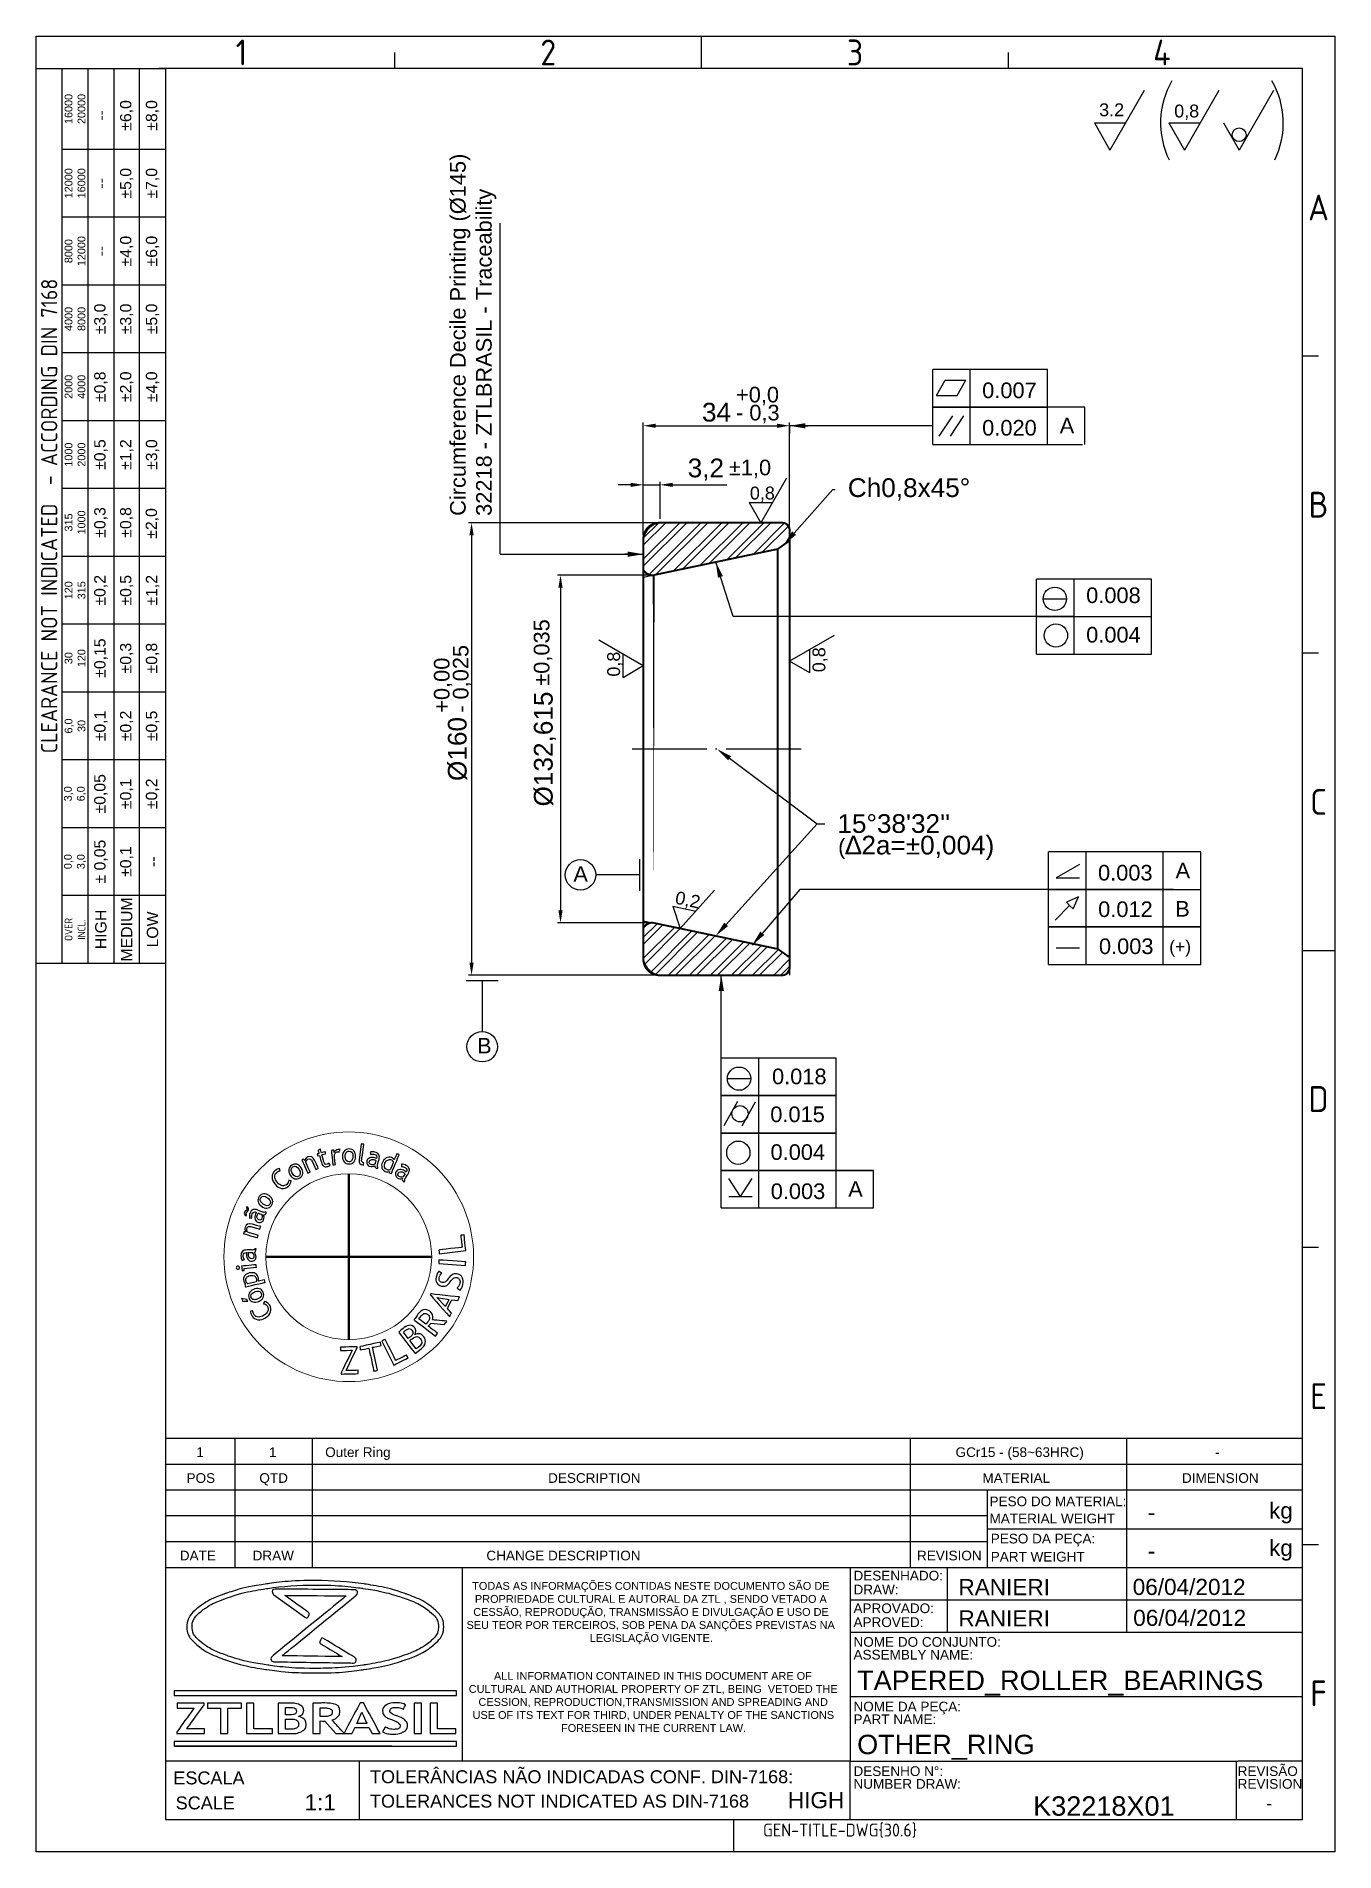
# Model space of a CAD drawing. Header units: millimetres. Extents: x 4980 to 5188, y 1170 to 1461.
import ezdxf
from ezdxf import colors
from ezdxf.entities.mleader import LeaderData, LeaderLine
from ezdxf.enums import TextEntityAlignment as Align
from ezdxf.math import Vec2, Vec3

# ---------------------------------------------------------------- set-up
doc = ezdxf.new("R2010")
doc.units = ezdxf.units.MM
doc.linetypes.add('ACAD_ISO02W100', pattern=[15, 12, -3])
doc.linetypes.add('ACAD_ISO04W100', pattern=[30, 24, -3, 0, -3])
for name, color, linetype, lineweight in [('AM_4', 1, 'ACAD_ISO04W100', 25), ('AM_5', 1, 'Continuous', 25), ('AM_8', 40, 'ACAD_ISO02W100', 35)]:
    doc.layers.add(name, color=color, linetype=linetype, lineweight=lineweight)
doc.layers.add('Camada 1', color=7, linetype='Continuous')
doc.styles.add('ACISOTS', font='isocp.shx', dxfattribs={"height": 1})
doc.styles.get("Standard").update_dxf_attribs({"font": 'arial.ttf'})
doc.dimstyles.new('ISO-25', dxfattribs={"dimtxt": 3, "dimasz": 2, "dimexe": 0.5, "dimexo": 0.625, "dimtad": 1, "dimtxsty": 'Standard', "dimcen": 2, "dimadec": 0, "dimazin": 0, "dimtfac": 1, "dimtmove": 0, "dimatfit": 3, "dimfxl": 1, "dimarcsym": 0})
doc.dimstyles.get("Standard").update_dxf_attribs({"dimtxt": 0.18, "dimasz": 0.18, "dimexe": 0.18, "dimexo": 0.0625, "dimgap": 0.09, "dimtad": 0, "dimtih": 1, "dimtoh": 1, "dimdec": 4, "dimzin": 0, "dimdsep": 46, "dimtxsty": 'Standard', "dimcen": 0.09, "dimadec": 0, "dimazin": 0, "dimtfac": 1, "dimtdec": 4, "dimtofl": 0, "dimtmove": 0, "dimatfit": 3, "dimfxl": 1, "dimtolj": 1, "dimtzin": 0, "dimarcsym": 0})
pattern_1 = [(45, (428.048, -69.6306), (-1.683798, 1.683798), []), (45, (429.1706, -69.6306), (-1.683798, 1.683798), [])]

msp = doc.modelspace()

# ---------------------------------------------------------------- texts
at = {"color": 135, "lineweight": 25, "style": 'ACISOTS'}
for s, p in [('1', (5013.09889, 1458.39932)), ('2', (5062.26071, 1458.39932)), ('3', (5111.42252, 1458.39932)), ('4', (5160.58434, 1458.39932)), ('A', (5185.68274, 1433.55967)), ('B', (5185.68274, 1385.95033)), ('C', (5185.68274, 1338.34099)), ('D', (5185.68274, 1290.73166)), ('E', (5185.68274, 1243.12232)), ('F', (5185.68274, 1195.51298))]:
    msp.add_text(s, height=4.13994, dxfattribs=at).set_placement(p, align=Align.MIDDLE)
for s, height, p in [('1', 1.55248, (5005.87264, 1233.38266)), ('1', 1.55248, (5017.5355, 1233.38266)), ('Outer Ring', 1.552478, (5026.52291, 1233.38266)), ('GCr15 - (58~63HRC)', 1.5524784, (5127.52739, 1233.38266)), ('-', 1.55248, (5169.09864, 1233.38266)), ('POS', 1.552478, (5004.3114, 1229.24272)), ('QTD', 1.552478, (5015.97426, 1229.24272)), ('DESCRIPTION', 1.5524784, (5062.23637, 1229.24272)), ('MATERIAL', 1.552478, (5131.82604, 1229.24272)), ('DIMENSION', 1.552478, (5163.79719, 1229.24272)), ('PESO DO MATERIAL:', 1.5524784, (5132.96496, 1225.50475)), ('kg', 2.587464, (5177.74708, 1223.52011)), ('MATERIAL WEIGHT', 1.5524784, (5132.96496, 1222.75514)), ('PESO DA PEÇA:', 1.5524784, (5133.15872, 1219.53823)), ('kg', 2.587464, (5177.74708, 1217.5505)), ('DATE', 1.552478, (5003.2304, 1216.82289)), ('DRAW', 1.552478, (5014.89327, 1216.82289)), ('CHANGE DESCRIPTION', 1.5524784, (5052.35299, 1216.82289)), ('REVISION', 1.552478, (5121.34315, 1216.82289)), ('PART WEIGHT', 1.5524784, (5133.15872, 1216.64102)), ('DESENHADO:', 1.552478, (5111.16746, 1213.60511)), ('DRAW:', 1.552478, (5111.16746, 1211.3721)), ('APROVADO:', 1.552478, (5111.16746, 1208.37658)), ('APROVED:', 1.552478, (5111.16746, 1206.14357)), ('NOME DO CONJUNTO:', 1.5524784, (5111.16746, 1202.98467)), ('ASSEMBLY NAME:', 1.5524784, (5111.16746, 1200.94043)), ('NOME DA PEÇA:', 1.5524784, (5111.16746, 1192.63481)), ('PART NAME:', 1.552478, (5111.16746, 1190.59058)), ('TOLERÂNCIAS NÃO INDICADAS CONF. DIN-7168:', 2.0699712, (5033.70166, 1181.13095)), ('DESENHO N%%d:', 1.5524784, (5111.16746, 1182.28495)), ('REVISÃO', 1.552478, (5172.72119, 1182.28495)), ('ESCALA', 2.069971, (5002.19231, 1180.93817)), ('NUMBER DRAW:', 1.5524784, (5111.16746, 1180.24072)), ('REVISION', 1.552478, (5172.72119, 1180.24072)), ('SCALE', 2.069971, (5002.56652, 1176.93794)), ('TOLERANCES NOT INDICATED AS DIN-7168', 2.0699712, (5033.70166, 1177.22394))]:
    msp.add_text(s, height=height).set_placement(p)
at = {"color": 135, "lineweight": 25, "attachment_point": 5, "rotation": 90}
for s, insert, char_height, width in [('16000\\P20000', (4986.44801, 1449.3432), 1.241983, 12.93732), ('--', (4990.58796, 1448.30821), 1.811225, 10.8673488), ('±6,0', (4994.7279, 1448.30821), 1.811225, 10.8673488), ('±8,0', (4998.86784, 1448.30821), 1.811225, 10.8673488), ('12000\\P16000', (4986.44801, 1437.44086), 1.241983, 10.8673488), ('±5,0', (4994.7279, 1437.44086), 1.811225, 10.8673488), ('±7,0', (4998.86784, 1437.44086), 1.811225, 10.8673488), ('--', (4990.58796, 1437.44086), 1.811225, 10.8673488), ('8000\\P12000', (4986.44801, 1426.57352), 1.241983, 10.8673488), ('±4,0', (4994.7279, 1426.57352), 1.811225, 10.8673488), ('±6,0', (4998.86784, 1426.57352), 1.811225, 10.8673488), ('--', (4990.58796, 1426.57352), 1.811225, 10.8673488), ('{\\Fisocp.shx|c0;CLEARANCE NOT INDICATED  - ACCORDING DIN 7168}', (4982.30807, 1384.13911), 2.587464, 143.3455056), ('4000\\P8000', (4986.44801, 1415.70617), 1.241983, 10.8673488), ('±3,0', (4990.58796, 1415.70617), 1.811225, 10.8673488), ('±3,0', (4994.7279, 1415.70617), 1.811225, 10.8673488), ('±5,0', (4998.86784, 1415.70617), 1.811225, 10.8673488), ('2000\\P4000', (4986.44801, 1404.83882), 1.241983, 10.8673488), ('±0,8', (4990.58796, 1404.83882), 1.811225, 10.8673488), ('±2,0', (4994.7279, 1404.83882), 1.811225, 10.8673488), ('±4,0', (4998.86784, 1404.83882), 1.811225, 10.8673488), ('±0,5', (4990.58796, 1393.97147), 1.811225, 10.8673488), ('±1,2', (4994.7279, 1393.97147), 1.811225, 10.8673488), ('±3,0', (4998.86784, 1393.97147), 1.811225, 10.8673488), ('1000\\P2000', (4986.44801, 1393.97147), 1.241983, 10.8673488), ('315\\P1000', (4986.44801, 1383.10412), 1.241983, 10.8673488), ('±0,3', (4990.58796, 1383.10412), 1.811225, 10.8673488), ('±0,8', (4994.7279, 1383.10412), 1.811225, 10.8673488), ('±2,0', (4998.83381, 1382.94132), 1.811225, 10.8673488), ('120\\P315', (4986.44801, 1372.23677), 1.241983, 10.8673488), ('±0,2', (4990.58796, 1372.23677), 1.811225, 10.8673488), ('±0,5', (4994.7279, 1372.23677), 1.811225, 10.8673488), ('±1,2', (4998.86784, 1372.23677), 1.811225, 10.8673488), ('±0,15', (4990.58796, 1361.36942), 1.811225, 10.8673488), ('30\\P120', (4986.44801, 1361.36942), 1.241983, 10.8673488), ('±0,3', (4994.7279, 1361.36942), 1.811225, 10.8673488), ('±0,8', (4998.86784, 1361.36942), 1.811225, 10.8673488), ('±0,1', (4990.58796, 1350.50207), 1.811225, 10.8673488), ('±0,2', (4994.7279, 1350.50207), 1.811225, 10.8673488), ('±0,5', (4998.86784, 1350.50207), 1.811225, 10.8673488), ('6,0\\P30', (4986.44801, 1350.50207), 1.241983, 10.8673488), ('3,0\\P6,0', (4986.44801, 1339.63472), 1.241983, 10.8673488), ('±0,05', (4990.58796, 1339.63472), 1.811225, 10.8673488), ('±0,1', (4994.7279, 1339.63472), 1.811225, 10.8673488), ('±0,2', (4998.86784, 1339.63472), 1.811225, 10.8673488), ('± 0,05', (4990.58796, 1328.76738), 1.811225, 10.8673488), ('0,0\\P3,0', (4986.44801, 1328.76738), 1.241983, 10.8673488), ('\\pt4.79529;±0,1', (4994.7279, 1328.76738), 1.8112248, 10.8673488), ('--', (4998.86784, 1328.76738), 1.811225, 10.8673488), ('HIGH', (4990.58796, 1317.90003), 1.811225, 10.8673488), ('MEDIUM', (4994.7279, 1317.90003), 1.811225, 10.8673488), ('LOW', (4998.86784, 1317.90003), 1.811225, 10.8673488), ('{\\Fisocp.shx|c0;OVER\\PINCL.}', (4986.44801, 1317.90003), 1.2419827, 10.8673488)]:
    msp.add_mtext(s, dxfattribs=dict(at, insert=insert, char_height=char_height, width=width))
at = {"linetype": 'Continuous', "char_height": 1.2523326, "attachment_point": 1}
for s, width, insert in [('\\pi1.4465;TODAS AS INFORMAÇÕES CONTIDAS NESTE DOCUMENTO SÃO DE \\P\\pi1.8801;PROPRIEDADE CULTURAL E AUTORAL DA ZTL , SENDO VETADO A \\P\\pi1.6127;CESSÃO, REPRODUÇÃO, TRANSMISSÃO E DIVULGAÇÃO E USO DE \\P\\pi0.5389;SEU TEOR POR TERCEIROS, SOB PENA DA SANÇÕES PREVISTAS NA \\P\\pi20.278;LEGISLAÇÃO VIGENTE.', 60.0117557, (5048.63473, 1213.36437)), ('\\pi4.23;ALL INFORMATION CONTAINED IN THIS DOCUMENT ARE OF \\P\\pi0.19532;CULTURAL AND AUTHORIAL PROPERTY OF ZTL, BEING  VETOED THE \\P\\pi1.7509;CESSION, REPRODUCTION,TRANSMISSION AND SPREADING AND \\P\\pi0.8044;USE OF ITS TEXT FOR THIRD, UNDER PENALTY OF THE SANCTIONS \\P\\pi14.981;FORESEEN IN THE CURRENT LAW.', 59.3126336, (5049.33385, 1198.94357))]:
    msp.add_mtext_dynamic_manual_height_columns(s, width=width, gutter_width=12.5, heights=[0], dxfattribs=dict(at, insert=insert))
for p in [(5158.3191, 1224.52041), (5158.3191, 1218.36272)]:
    msp.add_attdef('-', text='', height=2.58746).set_placement(p, align=Align.MIDDLE_LEFT)
for tag, p, height in [('RANIERI', (5127.98514, 1211.24978), 2.58746), ('06/04/2012', (5155.90533, 1211.28034), 2.58746), ('RANIERI', (5127.98305, 1206.2425), 2.58746), ('06/04/2012', (5155.98856, 1206.32842), 2.58746), ('TAPERED_ROLLER_BEARINGS', (5111.75223, 1196.05591), 3.10496), ('OTHER_RING', (5111.75223, 1185.7846), 3.10496), ('K32218X01', (5139.95462, 1175.92065), 3.10496)]:
    msp.add_attdef(tag, p, '', height=height)
for tag, height, p in [('1:1', 2.58746, (5025.72848, 1178.07014)), ('HIGH', 2.58746, (5105.16924, 1178.41293)), ('-', 2.02397, (5177.77414, 1177.90706))]:
    msp.add_attdef(tag, text='', height=height).set_placement(p, align=Align.MIDDLE_CENTER)
at = {"color": 135, "style": 'ACISOTS'}
msp.add_attdef('GEN-TITLE-DWG{30.6}', (5096.6776, 1172.58396), '', height=2.06997, dxfattribs=at)
at = {"layer": 'AM_5', "char_height": 2.058827, "attachment_point": 1}
for s, insert in [('3.2', (5150.53241, 1450.24428)), ('0,8', (5162.55778, 1450.04518)), ('0,8', (5094.57004, 1388.84486))]:
    msp.add_mtext_dynamic_manual_height_columns(s, width=18.2377889, gutter_width=12.5, heights=[0], dxfattribs=dict(at, insert=insert))
at = {"layer": 'AM_5', "ltscale": 0.25, "char_height": 2.5, "attachment_point": 1, "rotation": 90}
for s, width, insert in [('Circumference Decile Printing (%%C145)\\P32218 - ZTLBRASIL - Traceability', 89.5384168, (5046.53112, 1384.16004)), ('%%P0,035', 8.9351375, (5059.94445, 1356.94628)), ('+0,00', 8.9351375, (5043.94415, 1352.61213)), ('- 0,025', 11.9842479, (5046.97801, 1352.61213))]:
    msp.add_mtext_dynamic_manual_height_columns(s, width=width, gutter_width=12.5, heights=[0], dxfattribs=dict(at, insert=insert))
at = {"layer": 'AM_5', "ltscale": 0.25, "char_height": 2.5, "attachment_point": 1}
for s, width, insert in [('+0,0', 8.9351375, (5092.34354, 1404.83879)), ('- 0,3', 8.9351375, (5092.34354, 1401.95211)), ('%%P1,0', 8.9351375, (5091.20145, 1393.1578)), ('\\pl2.9583;({\\H1.2x;∆2a=±0,004)}', 8.9351375, (5105.75458, 1332.91671)), ('A', 10.3025832, (5066.29037, 1328.03352)), ('B', 10.3025832, (5050.85873, 1300.52926))]:
    msp.add_mtext_dynamic_manual_height_columns(s, width=width, gutter_width=12.5, heights=[0], dxfattribs=dict(at, insert=insert))
at = {"layer": 'AM_5', "attachment_point": 1}
for s, insert, char_height, width in [('0.007', (5131.78877, 1405.52296), 2.5, 11.7922), ('0.020', (5131.78877, 1399.52296), 2.5, 11.7922), ('A', (5144.20714, 1399.87434), 2.5, 4.3675), ('0.008', (5148.45162, 1372.69358), 2.5, 10.7004), ('0.004', (5148.45162, 1366.36949), 2.5, 9.8268), ('0.003', (5150.35061, 1328.23949), 2.5, 11.7922), ('A', (5162.76899, 1328.59087), 2.5, 4.3675), ('0.012', (5150.37338, 1322.39394), 2.5, 11.7922), ('B', (5162.72653, 1322.46212), 2.5, 3.494), ('0.003', (5150.5007, 1316.4636), 2.5, 10.482), ('(+)', (5161.75901, 1316.16578), 2, 4.8043), ('0.018', (5098.11993, 1295.60655), 2.5, 12.0106), ('0.015', (5097.84007, 1289.54044), 2.5, 9.6085), ('0.004', (5097.87886, 1283.48317), 2.5, 11.8312), ('0.003', (5097.90925, 1277.21559), 2.5, 11.7922), ('A', (5110.32763, 1277.56698), 2.5, 4.3675)]:
    msp.add_mtext(s, dxfattribs=dict(at, insert=insert, char_height=char_height, width=width))
at = {"layer": 'AM_5', "char_height": 2.058827, "attachment_point": 1}
for s, insert, rotation in [('0,8', (5071.70741, 1358.40699), 90), ('0,8', (5104.6021, 1359.11369), 90), ('0,2', (5082.88304, 1324.08067), 347.9625046)]:
    msp.add_mtext_dynamic_manual_height_columns(s, width=18.2377889, gutter_width=12.5, heights=[0], dxfattribs=dict(at, insert=insert, rotation=rotation))

# ---------------------------------------------------------------- blocks, each defined once
blk = doc.blocks.new('*D12')
at = {"layer": 'AM_5', "color": 0, "lineweight": -2, "transparency": 16777216}
for p, q in [((5100.94, 1398.6), (5100.94, 1397.34)), ((5103.44, 1398.59), (5103.93, 1398.59))]:
    blk.add_line(p, q, dxfattribs=at)
at = {"layer": 'AM_5', "color": 0, "transparency": 16777216}
blk.add_solid([(5103.44, 1399.01), (5103.44, 1398.18), (5100.94, 1398.59)], dxfattribs=at)
at = {"layer": 'Defpoints', "color": 0, "transparency": 16777216}
for p in [(5100.94, 1398.6), (5123.87, 1398.6), (5123.87, 1398.59)]:
    blk.add_point(p, dxfattribs=at)
blk = doc.blocks.new('*D13')
at = {"layer": 'AM_5', "color": 0, "lineweight": -2, "ltscale": 0.25, "transparency": 16777216}
for p, q in [((5077.49, 1381.12), (5077.49, 1399.1)), ((5100.94, 1382.62), (5100.94, 1399.1)), ((5079.49, 1398.6), (5098.94, 1398.6))]:
    blk.add_line(p, q, dxfattribs=at)
at = {"layer": 'AM_5', "color": 0, "ltscale": 0.25, "transparency": 16777216}
for points in [[(5079.49, 1398.93), (5079.49, 1398.26), (5077.49, 1398.6)], [(5098.94, 1398.93), (5098.94, 1398.26), (5100.94, 1398.6)]]:
    blk.add_solid(points, dxfattribs=at)
at = {"layer": 'Defpoints', "color": 0, "ltscale": 0.25, "transparency": 16777216}
for p in [(5100.94, 1398.6), (5100.94, 1381.99), (5077.49, 1380.5)]:
    blk.add_point(p, dxfattribs=at)
at = {"layer": 'AM_5', "color": 0, "ltscale": 0.25, "transparency": 16777216, "insert": (5089.22, 1400.75), "char_height": 3, "attachment_point": 5}
blk.add_mtext('34', dxfattribs=at)
blk = doc.blocks.new('*D14')
at = {"layer": 'AM_5', "color": 0, "lineweight": -2, "ltscale": 0.25, "transparency": 16777216}
for p, q in [((5075.49, 1389.13), (5073.49, 1389.13)), ((5077.49, 1381.75), (5077.49, 1389.63)), ((5077.49, 1389.13), (5080.18, 1389.13)), ((5080.18, 1383.69), (5080.18, 1389.63)), ((5082.18, 1389.13), (5090.86, 1389.13))]:
    blk.add_line(p, q, dxfattribs=at)
at = {"layer": 'AM_5', "color": 0, "ltscale": 0.25, "transparency": 16777216}
for points in [[(5075.49, 1389.46), (5075.49, 1388.8), (5077.49, 1389.13)], [(5082.18, 1389.46), (5082.18, 1388.8), (5080.18, 1389.13)]]:
    blk.add_solid(points, dxfattribs=at)
at = {"layer": 'Defpoints', "color": 0, "ltscale": 0.25, "transparency": 16777216}
for p in [(5080.18, 1389.13), (5080.18, 1383.06), (5077.49, 1381.12)]:
    blk.add_point(p, dxfattribs=at)
at = {"layer": 'AM_5', "color": 0, "ltscale": 0.25, "transparency": 16777216, "insert": (5087.52, 1391.56), "char_height": 3, "attachment_point": 5}
blk.add_mtext('3,2', dxfattribs=at)
blk = doc.blocks.new('*D15')
at = {"layer": 'AM_5', "color": 0, "lineweight": -2, "ltscale": 0.25, "transparency": 16777216}
for p, q in [((5078.53, 1374.67), (5063.73, 1374.67)), ((5064.23, 1372.67), (5064.23, 1320.95)), ((5078.53, 1318.95), (5063.73, 1318.95))]:
    blk.add_line(p, q, dxfattribs=at)
at = {"layer": 'AM_5', "color": 0, "ltscale": 0.25, "transparency": 16777216}
for points in [[(5063.89, 1372.67), (5064.56, 1372.67), (5064.23, 1374.67)], [(5063.89, 1320.95), (5064.56, 1320.95), (5064.23, 1318.95)]]:
    blk.add_solid(points, dxfattribs=at)
at = {"layer": 'Defpoints', "color": 0, "ltscale": 0.25, "transparency": 16777216}
for p in [(5079.16, 1374.67), (5064.23, 1318.95), (5079.16, 1318.95)]:
    blk.add_point(p, dxfattribs=at)
at = {"layer": 'AM_5', "color": 0, "ltscale": 0.25, "transparency": 16777216, "insert": (5061.75, 1346.81), "char_height": 3, "attachment_point": 5, "rotation": 90}
blk.add_mtext('%%C132,615', dxfattribs=at)
blk = doc.blocks.new('*D16')
at = {"layer": 'AM_5', "color": 0, "lineweight": -2, "ltscale": 0.25, "transparency": 16777216}
for p, q in [((5079.56, 1383.06), (5049.48, 1383.06)), ((5049.98, 1381.06), (5049.98, 1312.56)), ((5079.56, 1310.56), (5049.48, 1310.56))]:
    blk.add_line(p, q, dxfattribs=at)
at = {"layer": 'AM_5', "color": 0, "ltscale": 0.25, "transparency": 16777216}
for points in [[(5049.64, 1381.06), (5050.31, 1381.06), (5049.98, 1383.06)], [(5049.64, 1312.56), (5050.31, 1312.56), (5049.98, 1310.56)]]:
    blk.add_solid(points, dxfattribs=at)
at = {"layer": 'Defpoints', "color": 0, "ltscale": 0.25, "transparency": 16777216}
for p in [(5080.18, 1383.06), (5049.98, 1310.56), (5080.18, 1310.56)]:
    blk.add_point(p, dxfattribs=at)
at = {"layer": 'AM_5', "color": 0, "ltscale": 0.25, "transparency": 16777216, "insert": (5047.74, 1346.81), "char_height": 3, "attachment_point": 5, "rotation": 90}
blk.add_mtext('%%C160', dxfattribs=at)

# ---------------------------------------------------------------- dimensions: what is measured, and where the dimension line sits
at = {"layer": 'AM_5', "ltscale": 0.25}
dim = msp.add_linear_dim(base=(5100.94115, 1398.5955), p1=(5077.49105, 1380.4958), p2=(5100.94115, 1381.993), text='34', dimstyle='ISO-25', dxfattribs=at)
dim.commit()
dim.dimension.update_dxf_attribs({"geometry": '*D13', "text_midpoint": (5089.2161, 1398.5955), "dimtype": 160})
at = {"layer": 'AM_5'}
dim = msp.add_linear_dim(base=(5123.86941, 1398.59191), p1=(5100.94115, 1398.5955), p2=(5123.86941, 1398.5955), text=' ', dimstyle='Standard', override={"dimtxt": 2.5, "dimasz": 2.5, "dimexe": 1.25, "dimexo": 0, "dimgap": 0.625, "dimtad": 1, "dimtih": 0, "dimtoh": 0, "dimzin": 8, "dimlunit": 6, "dimcen": 2.5, "dimse2": 1, "dimsd2": 1, "dimaunit": 1, "dimtofl": 1}, dxfattribs=at)
dim.commit()
dim.dimension.update_dxf_attribs({"geometry": '*D12', "text_midpoint": (5103.3068, 1398.59191), "dimtype": 160})
at = {"layer": 'AM_5', "ltscale": 0.25}
dim = msp.add_linear_dim(base=(5080.18388, 1389.12987), p1=(5077.49105, 1381.1208), p2=(5080.18388, 1383.06122), text='3,2', dimstyle='ISO-25', dxfattribs=at)
dim.commit()
dim.dimension.update_dxf_attribs({"geometry": '*D14', "text_midpoint": (5087.52341, 1391.55774)})
for base, p1, p2, text, picture, middle in [((5049.97782, 1310.56122), (5080.18388, 1383.06122), (5080.18388, 1310.56122), '%%C160', '*D16', (5047.7372, 1346.81122)), ((5064.22783, 1318.94999), (5079.15763, 1374.67246), (5079.15763, 1318.94999), '%%C132,615', '*D15', (5061.75085, 1346.81122))]:
    dim = msp.add_linear_dim(base=base, p1=p1, p2=p2, angle=90, text=text, dimstyle='ISO-25', dxfattribs=at)
    dim.commit()
    dim.dimension.update_dxf_attribs({"geometry": picture, "text_midpoint": middle})

# ---------------------------------------------------------------- hatches: boundary and pattern name
h = msp.add_hatch()
h.set_pattern_fill('ANSI32', color=1, scale=0.25, style=0)
h.set_pattern_definition(pattern_1)
h.paths.add_polyline_path([(5099.03497, 1378.84677), (5100.94115, 1380.19082), (5100.94115, 1381.993, 0.279474495), (5099.79592, 1383.06122), (5080.18388, 1383.06122, 0.321880771), (5077.49105, 1380.4958), (5077.49105, 1375.54091, 0.357892997), (5079.15763, 1374.67246)])
h = msp.add_hatch()
h.set_pattern_fill('ANSI32', color=1, scale=0.25, style=0)
h.set_pattern_definition(pattern_1)
h.paths.add_polyline_path([(5099.79592, 1310.56122, 0.434733718), (5100.94115, 1312.45008), (5100.94115, 1313.43162), (5099.03497, 1314.77568), (5079.09953, 1318.9459, 0.207989636), (5077.49105, 1318.08153), (5077.49105, 1313.12665, 0.400092473), (5081.06322, 1310.56122)])

# ---------------------------------------------------------------- linework, layer by layer
at = {"color": 135, "lineweight": 25}
for p, q in [((4980.2381, 1170.15583), (4980.2381, 1460.98679)), ((4980.2381, 1460.98679), (5188.2702, 1460.98679)), ((5086.84162, 1455.81186), (5086.84162, 1460.98679)), ((5188.2702, 1460.98679), (5188.2702, 1170.15583)), ((5037.6798, 1455.81186), (5037.6798, 1458.39932)), ((5136.00343, 1455.81186), (5136.00343, 1458.39932)), ((4984.37804, 1312.46635), (4984.37804, 1455.81186)), ((4988.51798, 1455.81186), (4988.51798, 1312.46635)), ((4992.65793, 1455.81186), (4992.65793, 1312.46635)), ((4996.79787, 1312.46635), (4996.79787, 1455.81186)), ((5000.93781, 1442.87454), (4984.37804, 1442.87454)), ((5000.93781, 1432.00719), (4984.37804, 1432.00719)), ((5000.93781, 1421.13984), (4984.37804, 1421.13984)), ((5000.93781, 1410.27249), (4984.37804, 1410.27249)), ((5185.68274, 1409.755), (5183.09528, 1409.755)), ((5000.93781, 1399.40514), (4984.37804, 1399.40514)), ((5000.93781, 1388.53779), (4984.37804, 1388.53779)), ((5000.93781, 1377.67045), (4984.37804, 1377.67045)), ((5000.93781, 1366.8031), (4984.37804, 1366.8031)), ((5185.68274, 1362.14566), (5183.09528, 1362.14566)), ((5000.93781, 1355.93575), (4984.37804, 1355.93575)), ((5000.93781, 1345.0684), (4984.37804, 1345.0684)), ((5000.93781, 1334.20105), (4984.37804, 1334.20105)), ((5000.93781, 1323.3337), (4984.37804, 1323.3337)), ((5183.09528, 1314.53632), (5188.2702, 1314.53632)), ((5185.68274, 1266.92699), (5183.09528, 1266.92699)), ((5185.68274, 1219.31765), (5183.09528, 1219.31765)), ((5092.01654, 1170.15583), (5092.01654, 1175.33076)), ((5188.2702, 1170.15583), (4980.2381, 1170.15583))]:
    msp.add_line(p, q, dxfattribs=at)
for p, q in [((5183.09528, 1455.81186), (4999.90283, 1455.81186)), ((5000.93781, 1455.81186), (5000.93781, 1175.33076)), ((5183.09528, 1175.33076), (5183.09528, 1455.81186)), ((5077.49105, 1346.81122), (5077.49105, 1374.75033)), ((5000.93781, 1236.39491), (5183.09528, 1236.39491)), ((5000.93781, 1236.39491), (5132.63754, 1236.39491)), ((5012.11894, 1219.83514), (5012.11894, 1236.39491)), ((5024.51003, 1219.83514), (5024.51003, 1236.39491)), ((5120.32611, 1219.83514), (5120.32611, 1236.39491)), ((5154.92382, 1236.39491), (5154.92382, 1215.6952)), ((5000.93781, 1232.25497), (5183.09528, 1232.25497)), ((5000.93781, 1232.25497), (5132.63754, 1232.25497)), ((5000.93781, 1228.11503), (5183.09528, 1228.11503)), ((5000.93781, 1228.11503), (5000.93781, 1175.33076)), ((5000.93781, 1228.11503), (5132.63754, 1228.11503)), ((5012.11894, 1215.6952), (5012.11894, 1228.11503)), ((5024.51003, 1215.6952), (5024.51003, 1228.11503)), ((5120.32611, 1215.6952), (5120.32611, 1228.11503)), ((5132.63754, 1215.6952), (5132.63754, 1228.11503)), ((5154.92382, 1228.11503), (5154.92382, 1221.90511)), ((5183.09528, 1175.33076), (5183.09528, 1228.11503)), ((5132.63754, 1223.97508), (5000.93781, 1223.97508)), ((5132.63754, 1221.90511), (5183.09528, 1221.90511)), ((5000.93781, 1219.83514), (5132.63754, 1219.83514)), ((5000.93781, 1215.6952), (5110.64628, 1215.6952)), ((5048.47782, 1215.6952), (5048.47782, 1184.64563)), ((5110.64628, 1215.6952), (5110.64628, 1196.03047)), ((5110.64628, 1215.6952), (5183.09528, 1215.6952)), ((5126.17107, 1215.6952), (5126.17107, 1205.34534)), ((5154.92382, 1215.6952), (5154.92382, 1205.34534)), ((5110.64628, 1210.52027), (5183.09528, 1210.52027)), ((5110.64628, 1205.34534), (5183.09528, 1205.34534)), ((5110.64628, 1196.03047), (5110.64628, 1184.64563)), ((5110.64628, 1194.99549), (5183.09528, 1194.99549)), ((5110.64628, 1184.64563), (5000.93781, 1184.64563)), ((5031.98738, 1184.64563), (5031.98738, 1175.33076)), ((5110.64628, 1175.33076), (5110.64628, 1184.64563)), ((5110.64628, 1184.64563), (5172.74542, 1184.64563)), ((5172.49063, 1184.64563), (5172.49063, 1175.33076)), ((5183.09528, 1184.64563), (5172.74542, 1184.64563)), ((5000.93781, 1175.33076), (5183.09528, 1175.33076)), ((5000.93781, 1175.33076), (5183.09528, 1175.33076))]:
    msp.add_line(p, q)
at = {"color": 3, "linetype": 'Continuous'}
for p, q in [((5099.79592, 1383.06122), (5079.93509, 1383.06122)), ((5077.49105, 1380.4958), (5077.49105, 1375.54091))]:
    msp.add_line(p, q, dxfattribs=at)
at = {"linetype": 'Continuous'}
for p, q in [((5100.94115, 1381.993), (5100.94115, 1310.56122)), ((5077.49105, 1374.32247), (5099.03497, 1378.84677)), ((5077.49105, 1319.29997), (5099.03497, 1314.77568))]:
    msp.add_line(p, q, dxfattribs=at)
at = {"color": 135, "lineweight": 25}
msp.add_lwpolyline([(5000.93781, 1455.81186), (5000.93781, 1312.46635), (4980.2381, 1312.46635), (4980.2381, 1455.81186)], close=True, dxfattribs=at)
at = {"const_width": 0.3}
for points in [[(5077.49105, 1313.12664), (5077.49105, 1380.4958, -0.428477), (5080.18388, 1383.06122), (5099.79593, 1383.06122, -0.393987), (5100.94115, 1381.993), (5100.94115, 1380.19082)], [(5077.49105, 1380.4958), (5077.49105, 1313.12664, 0.428477), (5080.18388, 1310.56122), (5099.79593, 1310.56122, 0.393987), (5100.94115, 1311.62944), (5100.94115, 1313.43162)], [(5099.03497, 1378.84677), (5079.15763, 1374.67246, -0.357893), (5077.49105, 1375.54091)], [(5099.03497, 1314.77568), (5079.15763, 1318.94999, 0.357893), (5077.49105, 1318.08153)]]:
    msp.add_lwpolyline(points, format="xyb", dxfattribs=at)
for points in [[(5099.03497, 1378.84677), (5100.94115, 1380.19082)], [(5099.03497, 1341.21583), (5099.03497, 1378.86012)], [(5100.94115, 1380.19082), (5100.94115, 1346.81122)], [(5100.94115, 1313.43162), (5100.94115, 1346.81122)], [(5099.03497, 1314.74798), (5099.03497, 1341.21583)], [(5099.03497, 1314.77568), (5100.94115, 1313.43162)]]:
    msp.add_lwpolyline(points, dxfattribs=at)
msp.add_lwpolyline([(5079.15763, 1318.94999, 0, 0, 0), (5079.15763, 1374.67246, 0.3, 0.3, 0), (5079.15763, 1318.94999, 0.3, 0.3, 0)], format="xyseb")
for centre, radius, start, end in [((5080.62355, 1379.90372), 3.18797, 97.927253, 169.296664), ((5099.48761, 1381.58269), 1.51034, 15.763784, 78.221053), ((5079.2893, 1376.95846), 2.28979, 218.248523, 266.703661), ((5079.2893, 1316.66398), 2.28979, 93.296339, 141.751477), ((5080.62355, 1313.71873), 3.18797, 190.703336, 262.072747), ((5099.48761, 1312.03976), 1.51034, 281.778947, 344.236216)]:
    msp.add_arc(centre, radius, start, end)
at = {"color": 0, "linetype": 'ByBlock'}
msp.add_point((5079.15763, 1318.94999), dxfattribs=at)
at = {"layer": 'AM_4'}
for p, q in [((5123.86941, 1395.5955), (5148.2497, 1395.5955)), ((5054.5843, 1378.01836), (5077.51257, 1378.01836)), ((5075.01257, 1378.02194), (5074.52191, 1378.02194))]:
    msp.add_line(p, q, dxfattribs=at)
at = {"layer": 'AM_4', "ltscale": 0.5}
msp.add_line((5075.68561, 1346.81122), (5102.93911, 1346.81122), dxfattribs=at)
at = {"layer": 'AM_4'}
msp.add_solid([(5075.01257, 1377.60528), (5075.01257, 1378.43861), (5077.51257, 1378.02194)], dxfattribs=at)
at = {"layer": 'AM_5'}
for p, q in [((5157.76421, 1452.29772), (5152.26121, 1442.76625)), ((5169.68173, 1452.29772), (5164.17873, 1442.76625)), ((5178.44464, 1452.29772), (5172.94164, 1442.76625)), ((5149.75985, 1447.09874), (5154.76258, 1447.09874)), ((5149.75985, 1447.09874), (5152.26121, 1442.76625)), ((5161.67736, 1447.09874), (5166.68009, 1447.09874)), ((5161.67736, 1447.09874), (5164.17873, 1442.76625)), ((5170.44027, 1447.09874), (5172.94164, 1442.76625)), ((5123.86941, 1401.5955), (5123.86941, 1407.5955)), ((5142.2497, 1407.5955), (5123.86941, 1407.5955)), ((5124.44823, 1403.42445), (5125.85161, 1405.90654)), ((5125.85161, 1405.90654), (5129.18463, 1405.90654)), ((5127.78125, 1403.42445), (5129.18463, 1405.90654)), ((5129.86941, 1401.5955), (5129.86941, 1407.5955)), ((5142.2497, 1401.5955), (5142.2497, 1407.5955)), ((5124.44823, 1403.42445), (5127.78125, 1403.42445)), ((5148.2497, 1401.5955), (5123.86941, 1401.5955)), ((5123.86941, 1395.5955), (5123.86941, 1401.5955)), ((5123.86941, 1401.5955), (5142.2497, 1401.5955)), ((5124.90178, 1396.95454), (5127.06833, 1400.20038)), ((5126.70915, 1396.95454), (5128.8757, 1400.20038)), ((5129.86941, 1395.5955), (5129.86941, 1401.5955)), ((5142.2497, 1395.5955), (5142.2497, 1401.5955)), ((5148.2497, 1395.5955), (5148.2497, 1401.5955)), ((5123.86941, 1398.5955), (5100.94115, 1398.5955)), ((5100.45184, 1390.20983), (5096.32459, 1383.06122)), ((5094.44857, 1386.31059), (5098.20061, 1386.31059)), ((5094.44857, 1386.31059), (5096.32459, 1383.06122)), ((5091.89628, 1368.02561), (5089.0963, 1376.75962)), ((5158.89675, 1374.02561), (5140.51646, 1374.02561)), ((5140.51646, 1368.02561), (5140.51646, 1374.02561)), ((5146.51646, 1368.02561), (5146.51646, 1374.02561)), ((5158.89675, 1368.02561), (5158.89675, 1374.02561)), ((5141.56277, 1370.87748), (5145.29525, 1370.87748)), ((5140.51646, 1368.02561), (5091.89628, 1368.02561)), ((5140.51646, 1368.02561), (5158.89675, 1368.02561)), ((5146.51646, 1368.02561), (5140.51646, 1368.02561)), ((5140.51646, 1362.02561), (5140.51646, 1368.02561)), ((5146.51646, 1362.02561), (5146.51646, 1368.02561)), ((5158.89675, 1362.02561), (5158.89675, 1368.02561)), ((5070.34244, 1364.28879), (5077.49105, 1360.16154)), ((5108.08975, 1364.99549), (5100.94115, 1360.86824)), ((5074.24168, 1358.28552), (5074.24168, 1362.03757)), ((5104.19051, 1358.99222), (5104.19051, 1362.74426)), ((5140.51646, 1362.02561), (5158.89675, 1362.02561)), ((5074.24168, 1358.28552), (5077.49105, 1360.16154)), ((5104.19051, 1358.99222), (5100.94115, 1360.86824)), ((5166.81155, 1330.31203), (5142.43126, 1330.31203)), ((5142.43126, 1324.31203), (5142.43126, 1330.31203)), ((5148.43126, 1324.31203), (5148.43126, 1330.31203)), ((5160.81155, 1312.31203), (5160.81155, 1330.31203)), ((5166.81155, 1312.31203), (5166.81155, 1330.31203)), ((5147.39357, 1328.2882), (5143.65135, 1326.14915)), ((5088.92017, 1324.18896), (5083.39282, 1318.05829)), ((5102.56536, 1324.31203), (5094.92624, 1315.38716)), ((5142.43126, 1324.31203), (5102.56536, 1324.31203)), ((5162.43126, 1324.31203), (5142.43126, 1324.31203)), ((5142.43126, 1324.31203), (5162.43126, 1324.31203)), ((5142.43126, 1324.31203), (5166.81155, 1324.31203)), ((5142.43126, 1318.31203), (5142.43126, 1324.31203)), ((5143.65135, 1326.14915), (5147.35579, 1326.14915)), ((5148.43126, 1318.31203), (5148.43126, 1324.31203)), ((5082.23571, 1321.62746), (5085.90525, 1320.84496)), ((5082.23571, 1321.62746), (5083.39282, 1318.05829)), ((5143.49525, 1319.4083), (5145.79963, 1321.71729)), ((5147.20801, 1323.12578), (5145.28268, 1322.26735)), ((5145.28268, 1322.26735), (5145.81847, 1321.70877)), ((5145.79963, 1321.71729), (5146.3472, 1321.194)), ((5146.3472, 1321.194), (5147.20801, 1323.12578)), ((5166.81155, 1318.31203), (5142.43126, 1318.31203)), ((5142.43126, 1318.31203), (5166.81155, 1318.31203)), ((5142.43126, 1318.31203), (5166.81155, 1318.31203)), ((5142.43126, 1312.31203), (5142.43126, 1318.31203)), ((5148.43126, 1312.31203), (5148.43126, 1318.31203)), ((5143.65135, 1314.96093), (5147.35579, 1314.96093)), ((5142.43126, 1312.31203), (5162.43126, 1312.31203)), ((5142.43126, 1312.31203), (5162.43126, 1312.31203)), ((5162.43126, 1312.31203), (5166.81155, 1312.31203)), ((5089.9899, 1297.28813), (5089.9899, 1310.56122)), ((5108.37019, 1297.28813), (5089.9899, 1297.28813)), ((5089.9899, 1291.28813), (5089.9899, 1297.28813)), ((5095.9899, 1291.28813), (5095.9899, 1297.28813)), ((5108.37019, 1285.28813), (5108.37019, 1297.28813)), ((5090.97032, 1293.99841), (5094.70281, 1293.99841)), ((5089.9899, 1291.28813), (5108.37019, 1291.28813)), ((5089.9899, 1291.28813), (5108.37019, 1291.28813)), ((5108.37019, 1291.28813), (5089.9899, 1291.28813)), ((5089.9899, 1285.28813), (5089.9899, 1291.28813)), ((5090.44093, 1286.50618), (5092.6441, 1290.3987)), ((5093.32199, 1286.44977), (5095.46867, 1290.28587)), ((5095.9899, 1285.28813), (5095.9899, 1291.28813)), ((5089.9899, 1285.28813), (5108.37019, 1285.28813)), ((5089.9899, 1285.28813), (5108.37019, 1285.28813)), ((5108.37019, 1285.28813), (5089.9899, 1285.28813)), ((5089.9899, 1279.28813), (5089.9899, 1285.28813)), ((5095.9899, 1279.28813), (5095.9899, 1285.28813)), ((5108.37019, 1273.28813), (5108.37019, 1285.28813)), ((5089.9899, 1279.28813), (5109.9899, 1279.28813)), ((5114.37019, 1279.28813), (5089.9899, 1279.28813)), ((5089.9899, 1273.28813), (5089.9899, 1279.28813)), ((5093.06221, 1275.12525), (5091.20999, 1277.98678)), ((5093.06221, 1275.12525), (5094.91444, 1277.98678)), ((5095.9899, 1273.28813), (5095.9899, 1279.28813)), ((5109.9899, 1279.28813), (5114.37019, 1279.28813)), ((5114.37019, 1273.28813), (5114.37019, 1279.28813)), ((5091.20999, 1275.12525), (5094.91444, 1275.12525)), ((5089.9899, 1273.28813), (5114.37019, 1273.28813))]:
    msp.add_line(p, q, dxfattribs=at)
at = {"layer": 'AM_5', "ltscale": 0.25}
for p, q in [((5054.5843, 1378.01836), (5054.5843, 1431.02828)), ((5076.89659, 1329.18818), (5076.89659, 1324.10094)), ((5076.89659, 1326.64456), (5069.86643, 1326.64456)), ((5049.13293, 1309.7254), (5054.22016, 1309.7254)), ((5051.67654, 1309.7254), (5051.67654, 1301.55692))]:
    msp.add_line(p, q, dxfattribs=at)
at = {"layer": 'AM_5'}
for points in [[(5089.0963, 1376.75962, 0, 0.84, 0), (5089.8595, 1374.37896, 0.84, 0.84, 0)], [(5094.92624, 1315.38716, 0, 0.84, 0), (5096.5519, 1317.28644, 0.84, 0.84, 0)], [(5089.9899, 1310.56122, 0, 0.84, 0), (5089.9899, 1308.06122, 0.84, 0.84, 0)]]:
    msp.add_lwpolyline(points, format="xyseb", dxfattribs=at)
for centre, radius in [((5172.9512, 1445.22126), 1.10926), ((5143.42901, 1370.87748), 1.86624), ((5143.60544, 1365.00136), 1.86624), ((5092.83656, 1293.99841), 1.86624), ((5092.98304, 1288.36782), 1.30419), ((5092.71638, 1282.13539), 1.86624)]:
    msp.add_circle(centre, radius, dxfattribs=at)
at = {"layer": 'AM_5', "ltscale": 0.25}
for centre in [(5067.42385, 1326.64456), (5051.67654, 1299.11433)]:
    msp.add_circle(centre, 2.44259, dxfattribs=at)
at = {"layer": 'AM_5'}
for centre, start, end in [((5173.84651, 1447.08918), 149.8168735, 205.957771), ((5166.56447, 1447.08918), 334.042229, 30.1831265)]:
    msp.add_arc(centre, 13.47081, start, end, dxfattribs=at)
at = {"layer": 'AM_8', "color": 0, "linetype": 'Continuous'}
msp.add_line((5002.30839, 1187.06762), (5037.19252, 1187.06762), dxfattribs=at)
at = {"layer": 'Camada 1', "lineweight": 20}
for points in [[(5016.15809, 1279.6102), (5023.96858, 1287.42069), (5036.63188, 1287.42069), (5044.44237, 1279.6102), (5044.44237, 1279.6102), (5052.25285, 1271.79971), (5052.25285, 1259.13641), (5044.44237, 1251.32593), (5044.44237, 1251.32593), (5036.63188, 1243.51544), (5023.96858, 1243.51544), (5016.15809, 1251.32593), (5016.15809, 1251.32593), (5008.3476, 1259.13641), (5008.3476, 1271.79971), (5016.15809, 1279.6102)], [(5020.90349, 1274.8648), (5026.09316, 1280.05447), (5034.5073, 1280.05447), (5039.69697, 1274.8648), (5039.69697, 1274.8648), (5044.88664, 1269.67513), (5044.88664, 1261.26099), (5039.69697, 1256.07132), (5039.69697, 1256.07132), (5034.5073, 1250.88165), (5026.09316, 1250.88165), (5020.90349, 1256.07132), (5020.90349, 1256.07132), (5015.71382, 1261.26099), (5015.71382, 1269.67513), (5020.90349, 1274.8648)]]:
    msp.add_open_spline(points, degree=3, knots=[0, 0, 0, 0, 0.2, 0.2, 0.2, 0.200000001, 0.4, 0.4, 0.4, 0.400000001, 0.6, 0.6, 0.6, 0.600000001, 1, 1, 1, 1], dxfattribs=at)
at = {"layer": 'Camada 1'}
for points, knots in [([(5025.6107, 1281.70281), (5025.6107, 1281.70281), (5025.34871, 1281.63047), (5025.34871, 1281.63047), (5025.34871, 1281.63047), (5025.34871, 1281.63047), (5025.26224, 1281.94379), (5025.26224, 1281.94379), (5025.26224, 1281.94379), (5025.26224, 1281.94379), (5025.52415, 1282.0162), (5025.52415, 1282.0162), (5025.52415, 1282.0162), (5025.52415, 1282.0162), (5025.39453, 1282.4855), (5025.39453, 1282.4855), (5025.39453, 1282.4855), (5025.39453, 1282.4855), (5025.75141, 1282.74876), (5025.75141, 1282.74876), (5025.75141, 1282.74876), (5025.75141, 1282.74876), (5025.92324, 1282.12637), (5025.92324, 1282.12637), (5025.92324, 1282.12637), (5025.92324, 1282.12637), (5026.54146, 1282.29713), (5026.54146, 1282.29713), (5026.54146, 1282.29713), (5026.54146, 1282.29713), (5026.62801, 1281.98374), (5026.62801, 1281.98374), (5026.62801, 1281.98374), (5026.62801, 1281.98374), (5026.00986, 1281.81305), (5026.00986, 1281.81305), (5026.00986, 1281.81305), (5026.00986, 1281.81305), (5026.31823, 1280.69631), (5026.31823, 1280.69631), (5026.31823, 1280.69631), (5026.37041, 1280.50737), (5026.43971, 1280.38179), (5026.52555, 1280.31928), (5026.52555, 1280.31928), (5026.61111, 1280.25748), (5026.72517, 1280.24581), (5026.86694, 1280.28492), (5026.86694, 1280.28492), (5026.96919, 1280.3132), (5027.06875, 1280.36836), (5027.16386, 1280.45017), (5027.16386, 1280.45017), (5027.16386, 1280.45017), (5027.319, 1280.11726), (5027.319, 1280.11726), (5027.319, 1280.11726), (5027.16534, 1280.02937), (5026.98934, 1279.95845), (5026.79121, 1279.90372), (5026.79121, 1279.90372), (5026.61302, 1279.8545), (5026.44466, 1279.8789), (5026.28507, 1279.97726), (5026.28507, 1279.97726), (5026.12611, 1280.07583), (5026.01863, 1280.22545), (5025.96291, 1280.42726), (5025.96291, 1280.42726), (5025.96291, 1280.42726), (5025.6107, 1281.70281), (5025.6107, 1281.70281)], [0, 0, 0, 0, 0.052631579, 0.052631579, 0.052631579, 0.05263158, 0.105263158, 0.105263158, 0.105263158, 0.105263159, 0.157894737, 0.157894737, 0.157894737, 0.157894738, 0.210526316, 0.210526316, 0.210526316, 0.210526317, 0.263157895, 0.263157895, 0.263157895, 0.263157896, 0.315789474, 0.315789474, 0.315789474, 0.315789475, 0.368421053, 0.368421053, 0.368421053, 0.368421054, 0.421052632, 0.421052632, 0.421052632, 0.421052633, 0.473684211, 0.473684211, 0.473684211, 0.473684212, 0.526315789, 0.526315789, 0.526315789, 0.52631579, 0.578947368, 0.578947368, 0.578947368, 0.578947369, 0.631578947, 0.631578947, 0.631578947, 0.631578948, 0.684210526, 0.684210526, 0.684210526, 0.684210527, 0.736842105, 0.736842105, 0.736842105, 0.736842106, 0.789473684, 0.789473684, 0.789473684, 0.789473685, 0.842105263, 0.842105263, 0.842105263, 0.842105264, 0.894736842, 0.894736842, 0.894736842, 0.894736843, 1, 1, 1, 1]), ([(5028.77825, 1282.22974), (5028.68265, 1282.28278), (5028.58938, 1282.30463), (5028.49789, 1282.29543), (5028.49789, 1282.29543), (5028.35243, 1282.28066), (5028.23145, 1282.20068), (5028.13641, 1282.05587), (5028.13641, 1282.05587), (5028.04081, 1281.91049), (5028.00227, 1281.74396), (5028.02144, 1281.55495), (5028.02144, 1281.55495), (5028.02144, 1281.55495), (5028.156, 1280.22425), (5028.156, 1280.22425), (5028.156, 1280.22425), (5028.156, 1280.22425), (5027.74397, 1280.1826), (5027.74397, 1280.1826), (5027.74397, 1280.1826), (5027.74397, 1280.1826), (5027.5097, 1282.49986), (5027.5097, 1282.49986), (5027.5097, 1282.49986), (5027.5097, 1282.49986), (5027.92166, 1282.54144), (5027.92166, 1282.54144), (5027.92166, 1282.54144), (5027.92166, 1282.54144), (5027.95886, 1282.17374), (5027.95886, 1282.17374), (5027.95886, 1282.17374), (5028.08105, 1282.46365), (5028.29091, 1282.6236), (5028.58691, 1282.65358), (5028.58691, 1282.65358), (5028.6601, 1282.66101), (5028.76779, 1282.65839), (5028.90921, 1282.64651), (5028.90921, 1282.64651), (5028.90921, 1282.64651), (5028.77825, 1282.22974), (5028.77825, 1282.22974)], [0, 0, 0, 0, 0.083333333, 0.083333333, 0.083333333, 0.083333334, 0.166666667, 0.166666667, 0.166666667, 0.166666668, 0.25, 0.25, 0.25, 0.250000001, 0.333333333, 0.333333333, 0.333333333, 0.333333334, 0.416666667, 0.416666667, 0.416666667, 0.416666668, 0.5, 0.5, 0.5, 0.500000001, 0.583333333, 0.583333333, 0.583333333, 0.583333334, 0.666666667, 0.666666667, 0.666666667, 0.666666668, 0.75, 0.75, 0.75, 0.750000001, 0.833333333, 0.833333333, 0.833333333, 0.833333334, 1, 1, 1, 1]), ([(5029.29854, 1281.55516), (5029.303, 1281.91515), (5029.40305, 1282.20485), (5029.59942, 1282.4237), (5029.59942, 1282.4237), (5029.79585, 1282.64248), (5030.05175, 1282.74989), (5030.3679, 1282.746), (5030.3679, 1282.746), (5030.70109, 1282.7419), (5030.95805, 1282.63258), (5031.13957, 1282.41741), (5031.13957, 1282.41741), (5031.32094, 1282.2028), (5031.4094, 1281.90716), (5031.4048, 1281.52935), (5031.4048, 1281.52935), (5031.40013, 1281.15388), (5031.30227, 1280.85888), (5031.11107, 1280.64377), (5031.11107, 1280.64377), (5030.91994, 1280.42931), (5030.66255, 1280.32409), (5030.33827, 1280.32819), (5030.33827, 1280.32819), (5030.00579, 1280.33215), (5029.74883, 1280.44515), (5029.56597, 1280.66647), (5029.56597, 1280.66647), (5029.38318, 1280.88758), (5029.29402, 1281.18407), (5029.29854, 1281.55516)], [0, 0, 0, 0, 0.111111111, 0.111111111, 0.111111111, 0.111111112, 0.222222222, 0.222222222, 0.222222222, 0.222222223, 0.333333333, 0.333333333, 0.333333333, 0.333333334, 0.444444444, 0.444444444, 0.444444444, 0.444444445, 0.555555556, 0.555555556, 0.555555556, 0.555555557, 0.666666667, 0.666666667, 0.666666667, 0.666666668, 0.777777778, 0.777777778, 0.777777778, 0.777777779, 1, 1, 1, 1]), ([(5031.94454, 1280.94281), (5031.94454, 1280.94281), (5032.30898, 1283.54185), (5032.30898, 1283.54185), (5032.30898, 1283.54185), (5032.30898, 1283.54185), (5032.7191, 1283.48429), (5032.7191, 1283.48429), (5032.7191, 1283.48429), (5032.7191, 1283.48429), (5032.36427, 1280.95441), (5032.36427, 1280.95441), (5032.36427, 1280.95441), (5032.34702, 1280.83095), (5032.36873, 1280.72891), (5032.42926, 1280.64773), (5032.42926, 1280.64773), (5032.49056, 1280.56649), (5032.57817, 1280.51819), (5032.69216, 1280.50221), (5032.69216, 1280.50221), (5032.69216, 1280.50221), (5032.64082, 1280.13621), (5032.64082, 1280.13621), (5032.64082, 1280.13621), (5032.11162, 1280.21046), (5031.87948, 1280.47909), (5031.94454, 1280.94281)], [0, 0, 0, 0, 0.125, 0.125, 0.125, 0.125000001, 0.25, 0.25, 0.25, 0.250000001, 0.375, 0.375, 0.375, 0.375000001, 0.5, 0.5, 0.5, 0.500000001, 0.625, 0.625, 0.625, 0.625000001, 0.75, 0.75, 0.75, 0.750000001, 1, 1, 1, 1]), ([(5020.91777, 1278.56297), (5020.72508, 1278.8671), (5020.65098, 1279.16451), (5020.69623, 1279.45499), (5020.69623, 1279.45499), (5020.74156, 1279.74554), (5020.89741, 1279.9752), (5021.16455, 1280.14434), (5021.16455, 1280.14434), (5021.44598, 1280.32268), (5021.72104, 1280.37118), (5021.99059, 1280.28973), (5021.99059, 1280.28973), (5022.25958, 1280.20883), (5022.49504, 1280.00929), (5022.69728, 1279.6901), (5022.69728, 1279.6901), (5022.89809, 1279.37289), (5022.97701, 1279.07223), (5022.93409, 1278.78762), (5022.93409, 1278.78762), (5022.89081, 1278.50364), (5022.73242, 1278.27511), (5022.45849, 1278.10158), (5022.45849, 1278.10158), (5022.17762, 1277.92368), (5021.90065, 1277.87821), (5021.62657, 1277.96391), (5021.62657, 1277.96391), (5021.35278, 1278.04961), (5021.11633, 1278.24944), (5020.91777, 1278.56297)], [0, 0, 0, 0, 0.111111111, 0.111111111, 0.111111111, 0.111111112, 0.222222222, 0.222222222, 0.222222222, 0.222222223, 0.333333333, 0.333333333, 0.333333333, 0.333333334, 0.444444444, 0.444444444, 0.444444444, 0.444444445, 0.555555556, 0.555555556, 0.555555556, 0.555555557, 0.666666667, 0.666666667, 0.666666667, 0.666666668, 0.777777778, 0.777777778, 0.777777778, 0.777777779, 1, 1, 1, 1]), ([(5021.28646, 1278.79646), (5021.599, 1278.30304), (5021.92936, 1278.16699), (5022.2774, 1278.38747), (5022.2774, 1278.38747), (5022.43918, 1278.49), (5022.52474, 1278.63637), (5022.53309, 1278.827), (5022.53309, 1278.827), (5022.54143, 1279.01778), (5022.47348, 1279.22772), (5022.32859, 1279.45661), (5022.32859, 1279.45661), (5022.01994, 1279.94374), (5021.69234, 1280.07802), (5021.34571, 1279.85839), (5021.34571, 1279.85839), (5021.1864, 1279.75749), (5021.10063, 1279.61274), (5021.08818, 1279.42295), (5021.08818, 1279.42295), (5021.07567, 1279.23324), (5021.14185, 1279.02478), (5021.28646, 1278.79646)], [0, 0, 0, 0, 0.142857143, 0.142857143, 0.142857143, 0.142857144, 0.285714286, 0.285714286, 0.285714286, 0.285714287, 0.428571429, 0.428571429, 0.428571429, 0.42857143, 0.571428571, 0.571428571, 0.571428571, 0.571428572, 0.714285714, 0.714285714, 0.714285714, 0.714285715, 1, 1, 1, 1]), ([(5025.04148, 1279.45025), (5025.04148, 1279.45025), (5024.48046, 1280.68486), (5024.48046, 1280.68486), (5024.48046, 1280.68486), (5024.37793, 1280.91057), (5024.27229, 1281.05326), (5024.16297, 1281.1128), (5024.16297, 1281.1128), (5024.05414, 1281.17269), (5023.91944, 1281.16597), (5023.76006, 1281.09356), (5023.76006, 1281.09356), (5023.67414, 1281.0546), (5023.59601, 1280.98806), (5023.52537, 1280.89409), (5023.52537, 1280.89409), (5023.45579, 1280.79962), (5023.41202, 1280.70395), (5023.39646, 1280.60552), (5023.39646, 1280.60552), (5023.39646, 1280.60552), (5024.11312, 1279.02846), (5024.11312, 1279.02846), (5024.11312, 1279.02846), (5024.11312, 1279.02846), (5023.73602, 1278.85713), (5023.73602, 1278.85713), (5023.73602, 1278.85713), (5023.73602, 1278.85713), (5022.77251, 1280.97746), (5022.77251, 1280.97746), (5022.77251, 1280.97746), (5022.77251, 1280.97746), (5023.02997, 1281.09448), (5023.02997, 1281.09448), (5023.02997, 1281.09448), (5023.02997, 1281.09448), (5023.27286, 1280.87549), (5023.27286, 1280.87549), (5023.27286, 1280.87549), (5023.30242, 1281.1408), (5023.45742, 1281.33766), (5023.7392, 1281.46572), (5023.7392, 1281.46572), (5024.20419, 1281.677), (5024.56496, 1281.50008), (5024.82192, 1280.93454), (5024.82192, 1280.93454), (5024.82192, 1280.93454), (5025.41851, 1279.62165), (5025.41851, 1279.62165), (5025.41851, 1279.62165), (5025.41851, 1279.62165), (5025.04148, 1279.45025), (5025.04148, 1279.45025)], [0, 0, 0, 0, 0.066666667, 0.066666667, 0.066666667, 0.066666668, 0.133333333, 0.133333333, 0.133333333, 0.133333334, 0.2, 0.2, 0.2, 0.200000001, 0.266666667, 0.266666667, 0.266666667, 0.266666668, 0.333333333, 0.333333333, 0.333333333, 0.333333334, 0.4, 0.4, 0.4, 0.400000001, 0.466666667, 0.466666667, 0.466666667, 0.466666668, 0.533333333, 0.533333333, 0.533333333, 0.533333334, 0.6, 0.6, 0.6, 0.600000001, 0.666666667, 0.666666667, 0.666666667, 0.666666668, 0.733333333, 0.733333333, 0.733333333, 0.733333334, 0.8, 0.8, 0.8, 0.800000001, 0.866666667, 0.866666667, 0.866666667, 0.866666668, 1, 1, 1, 1]), ([(5029.7349, 1281.54986), (5029.72776, 1280.96572), (5029.93041, 1280.67156), (5030.34244, 1280.66654), (5030.34244, 1280.66654), (5030.53393, 1280.66414), (5030.68546, 1280.74015), (5030.79648, 1280.89543), (5030.79648, 1280.89543), (5030.90749, 1281.05086), (5030.96505, 1281.26384), (5030.96845, 1281.53466), (5030.96845, 1281.53466), (5030.97552, 1282.11137), (5030.77413, 1282.40256), (5030.3638, 1282.40758), (5030.3638, 1282.40758), (5030.17521, 1282.40991), (5030.02439, 1282.33532), (5029.91054, 1282.183), (5029.91054, 1282.183), (5029.79649, 1282.03076), (5029.73822, 1281.82005), (5029.7349, 1281.54986)], [0, 0, 0, 0, 0.142857143, 0.142857143, 0.142857143, 0.142857144, 0.285714286, 0.285714286, 0.285714286, 0.285714287, 0.428571429, 0.428571429, 0.428571429, 0.42857143, 0.571428571, 0.571428571, 0.571428571, 0.571428572, 0.714285714, 0.714285714, 0.714285714, 0.714285715, 1, 1, 1, 1]), ([(5034.47004, 1280.04634), (5034.2543, 1279.89212), (5033.98228, 1279.86221), (5033.65566, 1279.95604), (5033.65566, 1279.95604), (5033.48016, 1280.00653), (5033.34666, 1280.11443), (5033.25495, 1280.27898), (5033.25495, 1280.27898), (5033.1626, 1280.44373), (5033.14393, 1280.62051), (5033.19866, 1280.81101), (5033.19866, 1280.81101), (5033.26407, 1281.03862), (5033.41836, 1281.20196), (5033.66196, 1281.30259), (5033.66196, 1281.30259), (5033.90541, 1281.4025), (5034.18041, 1281.40851), (5034.48786, 1281.32012), (5034.48786, 1281.32012), (5034.57137, 1281.29601), (5034.66096, 1281.25026), (5034.75578, 1281.18287), (5034.75578, 1281.18287), (5034.85994, 1281.54512), (5034.75083, 1281.7726), (5034.42768, 1281.86551), (5034.42768, 1281.86551), (5034.17942, 1281.93686), (5033.96976, 1281.92463), (5033.79708, 1281.82903), (5033.79708, 1281.82903), (5033.79708, 1281.82903), (5033.72609, 1282.21086), (5033.72609, 1282.21086), (5033.72609, 1282.21086), (5033.81943, 1282.25046), (5033.93844, 1282.27259), (5034.08368, 1282.27797), (5034.08368, 1282.27797), (5034.22955, 1282.28313), (5034.36291, 1282.26885), (5034.48418, 1282.23399), (5034.48418, 1282.23399), (5034.80874, 1282.14065), (5035.02349, 1281.99859), (5035.128, 1281.80866), (5035.128, 1281.80866), (5035.23244, 1281.6188), (5035.23852, 1281.36297), (5035.14589, 1281.04053), (5035.14589, 1281.04053), (5035.14589, 1281.04053), (5034.91502, 1280.23733), (5034.91502, 1280.23733), (5034.91502, 1280.23733), (5034.85859, 1280.04118), (5034.87931, 1279.89318), (5034.97746, 1279.7939), (5034.97746, 1279.7939), (5034.97746, 1279.7939), (5034.92089, 1279.59704), (5034.92089, 1279.59704), (5034.92089, 1279.59704), (5034.75896, 1279.64357), (5034.64427, 1279.70127), (5034.57752, 1279.76986), (5034.57752, 1279.76986), (5034.50999, 1279.83866), (5034.47456, 1279.93066), (5034.47004, 1280.04634)], [0, 0, 0, 0, 0.052631579, 0.052631579, 0.052631579, 0.05263158, 0.105263158, 0.105263158, 0.105263158, 0.105263159, 0.157894737, 0.157894737, 0.157894737, 0.157894738, 0.210526316, 0.210526316, 0.210526316, 0.210526317, 0.263157895, 0.263157895, 0.263157895, 0.263157896, 0.315789474, 0.315789474, 0.315789474, 0.315789475, 0.368421053, 0.368421053, 0.368421053, 0.368421054, 0.421052632, 0.421052632, 0.421052632, 0.421052633, 0.473684211, 0.473684211, 0.473684211, 0.473684212, 0.526315789, 0.526315789, 0.526315789, 0.52631579, 0.578947368, 0.578947368, 0.578947368, 0.578947369, 0.631578947, 0.631578947, 0.631578947, 0.631578948, 0.684210526, 0.684210526, 0.684210526, 0.684210527, 0.736842105, 0.736842105, 0.736842105, 0.736842106, 0.789473684, 0.789473684, 0.789473684, 0.789473685, 0.842105263, 0.842105263, 0.842105263, 0.842105264, 0.894736842, 0.894736842, 0.894736842, 0.894736843, 1, 1, 1, 1]), ([(5034.6746, 1280.90031), (5034.55793, 1280.9648), (5034.47442, 1281.00419), (5034.42443, 1281.01854), (5034.42443, 1281.01854), (5034.22467, 1281.07603), (5034.04634, 1281.0708), (5033.89035, 1281.00376), (5033.89035, 1281.00376), (5033.73436, 1280.93659), (5033.63558, 1280.83215), (5033.59506, 1280.69094), (5033.59506, 1280.69094), (5033.52796, 1280.45766), (5033.63127, 1280.30132), (5033.90449, 1280.22283), (5033.90449, 1280.22283), (5034.10496, 1280.1652), (5034.30931, 1280.20989), (5034.51826, 1280.35676), (5034.51826, 1280.35676), (5034.51826, 1280.35676), (5034.6746, 1280.90031), (5034.6746, 1280.90031)], [0, 0, 0, 0, 0.142857143, 0.142857143, 0.142857143, 0.142857144, 0.285714286, 0.285714286, 0.285714286, 0.285714287, 0.428571429, 0.428571429, 0.428571429, 0.42857143, 0.571428571, 0.571428571, 0.571428571, 0.571428572, 0.714285714, 0.714285714, 0.714285714, 0.714285715, 1, 1, 1, 1]), ([(5036.75102, 1278.94339), (5036.75102, 1278.94339), (5036.81636, 1279.10193), (5036.81636, 1279.10193), (5036.81636, 1279.10193), (5036.63018, 1279.0262), (5036.40977, 1279.04083), (5036.15663, 1279.1452), (5036.15663, 1279.1452), (5035.88701, 1279.25643), (5035.70875, 1279.44318), (5035.62008, 1279.70537), (5035.62008, 1279.70537), (5035.53218, 1279.96721), (5035.55467, 1280.25897), (5035.68739, 1280.58077), (5035.68739, 1280.58077), (5035.82068, 1280.90399), (5036.03112, 1281.13988), (5036.3182, 1281.2888), (5036.3182, 1281.2888), (5036.60522, 1281.43793), (5036.88276, 1281.45666), (5037.14898, 1281.34685), (5037.14898, 1281.34685), (5037.372, 1281.25493), (5037.51922, 1281.13302), (5037.59121, 1280.98057), (5037.59121, 1280.98057), (5037.59121, 1280.98057), (5038.00246, 1281.97745), (5038.00246, 1281.97745), (5038.00246, 1281.97745), (5038.00246, 1281.97745), (5038.38529, 1281.81962), (5038.38529, 1281.81962), (5038.38529, 1281.81962), (5038.38529, 1281.81962), (5037.13385, 1278.78557), (5037.13385, 1278.78557), (5037.13385, 1278.78557), (5037.13385, 1278.78557), (5036.75102, 1278.94339), (5036.75102, 1278.94339)], [0, 0, 0, 0, 0.083333333, 0.083333333, 0.083333333, 0.083333334, 0.166666667, 0.166666667, 0.166666667, 0.166666668, 0.25, 0.25, 0.25, 0.250000001, 0.333333333, 0.333333333, 0.333333333, 0.333333334, 0.416666667, 0.416666667, 0.416666667, 0.416666668, 0.5, 0.5, 0.5, 0.500000001, 0.583333333, 0.583333333, 0.583333333, 0.583333334, 0.666666667, 0.666666667, 0.666666667, 0.666666668, 0.75, 0.75, 0.75, 0.750000001, 0.833333333, 0.833333333, 0.833333333, 0.833333334, 1, 1, 1, 1]), ([(5037.43416, 1280.59979), (5037.39788, 1280.78413), (5037.29507, 1280.91085), (5037.12763, 1280.97986), (5037.12763, 1280.97986), (5036.9232, 1281.06422), (5036.72571, 1281.05651), (5036.53642, 1280.95561), (5036.53642, 1280.95561), (5036.3467, 1280.85555), (5036.20351, 1280.68747), (5036.10607, 1280.45144), (5036.10607, 1280.45144), (5035.89238, 1279.93341), (5036.0215, 1279.57675), (5036.49286, 1279.3823), (5036.49286, 1279.3823), (5036.55254, 1279.35769), (5036.63315, 1279.34694), (5036.73313, 1279.34991), (5036.73313, 1279.34991), (5036.83333, 1279.35338), (5036.90298, 1279.37211), (5036.94201, 1279.40662), (5036.94201, 1279.40662), (5036.94201, 1279.40662), (5037.43416, 1280.59979), (5037.43416, 1280.59979)], [0, 0, 0, 0, 0.125, 0.125, 0.125, 0.125000001, 0.25, 0.25, 0.25, 0.250000001, 0.375, 0.375, 0.375, 0.375000001, 0.5, 0.5, 0.5, 0.500000001, 0.625, 0.625, 0.625, 0.625000001, 0.75, 0.75, 0.75, 0.750000001, 1, 1, 1, 1]), ([(5038.89045, 1277.99828), (5038.64055, 1277.90946), (5038.37086, 1277.95542), (5038.08265, 1278.1356), (5038.08265, 1278.1356), (5037.92779, 1278.23247), (5037.82915, 1278.37283), (5037.78623, 1278.55632), (5037.78623, 1278.55632), (5037.74281, 1278.74017), (5037.7735, 1278.91525), (5037.87851, 1279.08333), (5037.87851, 1279.08333), (5038.00402, 1279.28408), (5038.19727, 1279.3987), (5038.45918, 1279.4284), (5038.45918, 1279.4284), (5038.72067, 1279.45753), (5038.98675, 1279.3876), (5039.258, 1279.21803), (5039.258, 1279.21803), (5039.33168, 1279.17193), (5039.40515, 1279.10327), (5039.47784, 1279.01234), (5039.47784, 1279.01234), (5039.6776, 1279.33202), (5039.63538, 1279.58071), (5039.35028, 1279.7589), (5039.35028, 1279.7589), (5039.13122, 1279.8958), (5038.92623, 1279.94183), (5038.73396, 1279.89735), (5038.73396, 1279.89735), (5038.73396, 1279.89735), (5038.77073, 1280.284), (5038.77073, 1280.284), (5038.77073, 1280.284), (5038.87135, 1280.29637), (5038.99192, 1280.28499), (5039.13298, 1280.25013), (5039.13298, 1280.25013), (5039.27469, 1280.21491), (5039.39893, 1280.1645), (5039.50598, 1280.0976), (5039.50598, 1280.0976), (5039.79229, 1279.91864), (5039.95966, 1279.72298), (5040.00782, 1279.51163), (5040.00782, 1279.51163), (5040.05604, 1279.30034), (5039.99155, 1279.05271), (5039.81364, 1278.76817), (5039.81364, 1278.76817), (5039.81364, 1278.76817), (5039.37071, 1278.05951), (5039.37071, 1278.05951), (5039.37071, 1278.05951), (5039.2626, 1277.88648), (5039.24174, 1277.73848), (5039.30884, 1277.61608), (5039.30884, 1277.61608), (5039.30884, 1277.61608), (5039.20023, 1277.44228), (5039.20023, 1277.44228), (5039.20023, 1277.44228), (5039.05732, 1277.53159), (5038.96292, 1277.61863), (5038.91767, 1277.70292), (5038.91767, 1277.70292), (5038.87171, 1277.78777), (5038.86301, 1277.88585), (5038.89045, 1277.99828)], [0, 0, 0, 0, 0.052631579, 0.052631579, 0.052631579, 0.05263158, 0.105263158, 0.105263158, 0.105263158, 0.105263159, 0.157894737, 0.157894737, 0.157894737, 0.157894738, 0.210526316, 0.210526316, 0.210526316, 0.210526317, 0.263157895, 0.263157895, 0.263157895, 0.263157896, 0.315789474, 0.315789474, 0.315789474, 0.315789475, 0.368421053, 0.368421053, 0.368421053, 0.368421054, 0.421052632, 0.421052632, 0.421052632, 0.421052633, 0.473684211, 0.473684211, 0.473684211, 0.473684212, 0.526315789, 0.526315789, 0.526315789, 0.52631579, 0.578947368, 0.578947368, 0.578947368, 0.578947369, 0.631578947, 0.631578947, 0.631578947, 0.631578948, 0.684210526, 0.684210526, 0.684210526, 0.684210527, 0.736842105, 0.736842105, 0.736842105, 0.736842106, 0.789473684, 0.789473684, 0.789473684, 0.789473685, 0.842105263, 0.842105263, 0.842105263, 0.842105264, 0.894736842, 0.894736842, 0.894736842, 0.894736843, 1, 1, 1, 1]), ([(5019.19052, 1279.62497), (5019.19052, 1279.62497), (5019.32254, 1279.24802), (5019.32254, 1279.24802), (5019.32254, 1279.24802), (5019.15, 1279.23472), (5018.95109, 1279.13141), (5018.72433, 1278.93646), (5018.72433, 1278.93646), (5018.51262, 1278.7546), (5018.42098, 1278.51729), (5018.4494, 1278.22455), (5018.4494, 1278.22455), (5018.47889, 1277.93188), (5018.61685, 1277.64147), (5018.86405, 1277.35382), (5018.86405, 1277.35382), (5019.10065, 1277.07861), (5019.35803, 1276.9123), (5019.63572, 1276.85439), (5019.63572, 1276.85439), (5019.91396, 1276.79605), (5020.15692, 1276.85602), (5020.36467, 1277.03449), (5020.36467, 1277.03449), (5020.59038, 1277.22852), (5020.69666, 1277.45783), (5020.68139, 1277.72158), (5020.68139, 1277.72158), (5020.68139, 1277.72158), (5021.07927, 1277.62521), (5021.07927, 1277.62521), (5021.07927, 1277.62521), (5021.05042, 1277.27165), (5020.88567, 1276.96562), (5020.58458, 1276.70696), (5020.58458, 1276.70696), (5020.26872, 1276.4355), (5019.92287, 1276.33587), (5019.54514, 1276.40757), (5019.54514, 1276.40757), (5019.16846, 1276.4792), (5018.82, 1276.70137), (5018.49925, 1277.07458), (5018.49925, 1277.07458), (5018.18926, 1277.43535), (5018.0286, 1277.81803), (5018.01722, 1278.22314), (5018.01722, 1278.22314), (5018.00569, 1278.62824), (5018.15305, 1278.96227), (5018.46043, 1279.22638), (5018.46043, 1279.22638), (5018.72334, 1279.45237), (5018.96651, 1279.58495), (5019.19052, 1279.62497)], [0, 0, 0, 0, 0.066666667, 0.066666667, 0.066666667, 0.066666668, 0.133333333, 0.133333333, 0.133333333, 0.133333334, 0.2, 0.2, 0.2, 0.200000001, 0.266666667, 0.266666667, 0.266666667, 0.266666668, 0.333333333, 0.333333333, 0.333333333, 0.333333334, 0.4, 0.4, 0.4, 0.400000001, 0.466666667, 0.466666667, 0.466666667, 0.466666668, 0.533333333, 0.533333333, 0.533333333, 0.533333334, 0.6, 0.6, 0.6, 0.600000001, 0.666666667, 0.666666667, 0.666666667, 0.666666668, 0.733333333, 0.733333333, 0.733333333, 0.733333334, 0.8, 0.8, 0.8, 0.800000001, 0.866666667, 0.866666667, 0.866666667, 0.866666668, 1, 1, 1, 1]), ([(5039.32206, 1278.76308), (5039.22759, 1278.85713), (5039.15816, 1278.91808), (5039.1141, 1278.94559), (5039.1141, 1278.94559), (5038.93789, 1279.05575), (5038.76493, 1279.09988), (5038.5965, 1279.07824), (5038.5965, 1279.07824), (5038.42814, 1279.05667), (5038.3044, 1278.98342), (5038.22647, 1278.85882), (5038.22647, 1278.85882), (5038.09792, 1278.65306), (5038.15421, 1278.4743), (5038.39526, 1278.32362), (5038.39526, 1278.32362), (5038.57211, 1278.21309), (5038.78084, 1278.1998), (5039.02225, 1278.28352), (5039.02225, 1278.28352), (5039.02225, 1278.28352), (5039.32206, 1278.76308), (5039.32206, 1278.76308)], [0, 0, 0, 0, 0.142857143, 0.142857143, 0.142857143, 0.142857144, 0.285714286, 0.285714286, 0.285714286, 0.285714287, 0.428571429, 0.428571429, 0.428571429, 0.42857143, 0.571428571, 0.571428571, 0.571428571, 0.571428572, 0.714285714, 0.714285714, 0.714285714, 0.714285715, 1, 1, 1, 1]), ([(5016.31132, 1273.55093), (5016.01971, 1273.76207), (5015.84067, 1274.01083), (5015.77512, 1274.29742), (5015.77512, 1274.29742), (5015.70943, 1274.58401), (5015.76919, 1274.85519), (5015.95459, 1275.1113), (5015.95459, 1275.1113), (5016.15003, 1275.38113), (5016.38748, 1275.52807), (5016.66799, 1275.55232), (5016.66799, 1275.55232), (5016.94786, 1275.57693), (5017.24046, 1275.47878), (5017.5465, 1275.25718), (5017.5465, 1275.25718), (5017.8507, 1275.03698), (5018.03525, 1274.78695), (5018.10087, 1274.50679), (5018.10087, 1274.50679), (5018.16592, 1274.22692), (5018.10349, 1273.95603), (5017.91335, 1273.69334), (5017.91335, 1273.69334), (5017.7184, 1273.424), (5017.47791, 1273.27912), (5017.19167, 1273.2572), (5017.19167, 1273.2572), (5016.90565, 1273.23535), (5016.61192, 1273.33335), (5016.31132, 1273.55093)], [0, 0, 0, 0, 0.111111111, 0.111111111, 0.111111111, 0.111111112, 0.222222222, 0.222222222, 0.222222222, 0.222222223, 0.333333333, 0.333333333, 0.333333333, 0.333333334, 0.444444444, 0.444444444, 0.444444444, 0.444444445, 0.555555556, 0.555555556, 0.555555556, 0.555555557, 0.666666667, 0.666666667, 0.666666667, 0.666666668, 0.777777778, 0.777777778, 0.777777778, 0.777777779, 1, 1, 1, 1]), ([(5016.56723, 1273.90441), (5017.04035, 1273.56196), (5017.39758, 1273.558), (5017.63927, 1273.89175), (5017.63927, 1273.89175), (5017.75149, 1274.04682), (5017.77673, 1274.21448), (5017.71387, 1274.39472), (5017.71387, 1274.39472), (5017.65087, 1274.57496), (5017.51008, 1274.74488), (5017.2906, 1274.90369), (5017.2906, 1274.90369), (5016.82341, 1275.2419), (5016.46943, 1275.24516), (5016.2288, 1274.91274), (5016.2288, 1274.91274), (5016.11821, 1274.76001), (5016.09219, 1274.5937), (5016.15102, 1274.41296), (5016.15102, 1274.41296), (5016.20971, 1274.23208), (5016.34838, 1274.06287), (5016.56723, 1273.90441)], [0, 0, 0, 0, 0.142857143, 0.142857143, 0.142857143, 0.142857144, 0.285714286, 0.285714286, 0.285714286, 0.285714287, 0.428571429, 0.428571429, 0.428571429, 0.42857143, 0.571428571, 0.571428571, 0.571428571, 0.571428572, 0.714285714, 0.714285714, 0.714285714, 0.714285715, 1, 1, 1, 1]), ([(5013.9638, 1273.48481), (5014.21185, 1273.29983), (5014.2972, 1273.11365), (5014.22048, 1272.92775), (5014.22048, 1272.92775), (5014.18569, 1272.84333), (5014.12148, 1272.76144), (5014.02744, 1272.6814), (5014.02744, 1272.6814), (5013.93368, 1272.60206), (5013.87817, 1272.54146), (5013.86092, 1272.4996), (5013.86092, 1272.4996), (5013.82188, 1272.40499), (5013.84402, 1272.31073), (5013.92788, 1272.21824), (5013.92788, 1272.21824), (5013.92788, 1272.21824), (5013.85321, 1272.03708), (5013.85321, 1272.03708), (5013.85321, 1272.03708), (5013.74827, 1272.102), (5013.66872, 1272.1855), (5013.61449, 1272.2874), (5013.61449, 1272.2874), (5013.55983, 1272.38859), (5013.55156, 1272.48511), (5013.58974, 1272.57774), (5013.58974, 1272.57774), (5013.63507, 1272.68755), (5013.70267, 1272.77764), (5013.79332, 1272.84948), (5013.79332, 1272.84948), (5013.88361, 1272.92054), (5013.93863, 1272.9798), (5013.95786, 1273.02647), (5013.95786, 1273.02647), (5014.00255, 1273.1348), (5013.98013, 1273.22849), (5013.89083, 1273.30775), (5013.89083, 1273.30775), (5013.89083, 1273.30775), (5013.9638, 1273.48481), (5013.9638, 1273.48481)], [0, 0, 0, 0, 0.083333333, 0.083333333, 0.083333333, 0.083333334, 0.166666667, 0.166666667, 0.166666667, 0.166666668, 0.25, 0.25, 0.25, 0.250000001, 0.333333333, 0.333333333, 0.333333333, 0.333333334, 0.416666667, 0.416666667, 0.416666667, 0.416666668, 0.5, 0.5, 0.5, 0.500000001, 0.583333333, 0.583333333, 0.583333333, 0.583333334, 0.666666667, 0.666666667, 0.666666667, 0.666666668, 0.75, 0.75, 0.75, 0.750000001, 0.833333333, 0.833333333, 0.833333333, 0.833333334, 1, 1, 1, 1]), ([(5016.63709, 1272.16464), (5016.76642, 1271.93307), (5016.76592, 1271.65949), (5016.63638, 1271.34525), (5016.63638, 1271.34525), (5016.56673, 1271.17646), (5016.44468, 1271.05569), (5016.27095, 1270.98293), (5016.27095, 1270.98293), (5016.09686, 1270.90939), (5015.91916, 1270.91045), (5015.73595, 1270.98604), (5015.73595, 1270.98604), (5015.51703, 1271.07627), (5015.37186, 1271.24774), (5015.29896, 1271.5011), (5015.29896, 1271.5011), (5015.22662, 1271.75403), (5015.25123, 1272.0281), (5015.37328, 1272.32381), (5015.37328, 1272.32381), (5015.40637, 1272.40414), (5015.46181, 1272.488), (5015.53938, 1272.57477), (5015.53938, 1272.57477), (5015.19084, 1272.71852), (5014.95269, 1272.63537), (5014.82449, 1272.32459), (5014.82449, 1272.32459), (5014.72599, 1272.0858), (5014.71489, 1271.876), (5014.79069, 1271.69385), (5014.79069, 1271.69385), (5014.79069, 1271.69385), (5014.40334, 1271.66571), (5014.40334, 1271.66571), (5014.40334, 1271.66571), (5014.37435, 1271.76273), (5014.36551, 1271.88357), (5014.37633, 1272.02846), (5014.37633, 1272.02846), (5014.38743, 1272.17405), (5014.41649, 1272.30493), (5014.46457, 1272.42161), (5014.46457, 1272.42161), (5014.59334, 1272.73379), (5014.75838, 1272.9315), (5014.95877, 1273.01423), (5014.95877, 1273.01423), (5015.15902, 1273.09696), (5015.41401, 1273.07462), (5015.72414, 1272.94663), (5015.72414, 1272.94663), (5015.72414, 1272.94663), (5016.49673, 1272.62801), (5016.49673, 1272.62801), (5016.49673, 1272.62801), (5016.68538, 1272.55023), (5016.83472, 1272.55433), (5016.94433, 1272.64088), (5016.94433, 1272.64088), (5016.94433, 1272.64088), (5017.13376, 1272.56275), (5017.13376, 1272.56275), (5017.13376, 1272.56275), (5017.06948, 1272.40697), (5016.99941, 1272.29942), (5016.92382, 1272.24066), (5016.92382, 1272.24066), (5016.84788, 1272.18126), (5016.75263, 1272.1563), (5016.63709, 1272.16464)], [0, 0, 0, 0, 0.052631579, 0.052631579, 0.052631579, 0.05263158, 0.105263158, 0.105263158, 0.105263158, 0.105263159, 0.157894737, 0.157894737, 0.157894737, 0.157894738, 0.210526316, 0.210526316, 0.210526316, 0.210526317, 0.263157895, 0.263157895, 0.263157895, 0.263157896, 0.315789474, 0.315789474, 0.315789474, 0.315789475, 0.368421053, 0.368421053, 0.368421053, 0.368421054, 0.421052632, 0.421052632, 0.421052632, 0.421052633, 0.473684211, 0.473684211, 0.473684211, 0.473684212, 0.526315789, 0.526315789, 0.526315789, 0.52631579, 0.578947368, 0.578947368, 0.578947368, 0.578947369, 0.631578947, 0.631578947, 0.631578947, 0.631578948, 0.684210526, 0.684210526, 0.684210526, 0.684210527, 0.736842105, 0.736842105, 0.736842105, 0.736842106, 0.789473684, 0.789473684, 0.789473684, 0.789473685, 0.842105263, 0.842105263, 0.842105263, 0.842105264, 0.894736842, 0.894736842, 0.894736842, 0.894736843, 1, 1, 1, 1]), ([(5015.81112, 1272.46269), (5015.73411, 1272.35401), (5015.68568, 1272.27531), (5015.66588, 1272.22722), (5015.66588, 1272.22722), (5015.58661, 1272.0351), (5015.5719, 1271.85734), (5015.62126, 1271.69484), (5015.62126, 1271.69484), (5015.67069, 1271.53242), (5015.76353, 1271.42261), (5015.89929, 1271.3666), (5015.89929, 1271.3666), (5016.12366, 1271.27404), (5016.29046, 1271.35939), (5016.39886, 1271.62222), (5016.39886, 1271.62222), (5016.47841, 1271.81491), (5016.45671, 1272.02301), (5016.33395, 1272.24702), (5016.33395, 1272.24702), (5016.33395, 1272.24702), (5015.81112, 1272.46269), (5015.81112, 1272.46269)], [0, 0, 0, 0, 0.142857143, 0.142857143, 0.142857143, 0.142857144, 0.285714286, 0.285714286, 0.285714286, 0.285714287, 0.428571429, 0.428571429, 0.428571429, 0.42857143, 0.571428571, 0.571428571, 0.571428571, 0.571428572, 0.714285714, 0.714285714, 0.714285714, 0.714285715, 1, 1, 1, 1]), ([(5016.07501, 1269.89915), (5016.07501, 1269.89915), (5014.77181, 1270.27377), (5014.77181, 1270.27377), (5014.77181, 1270.27377), (5014.53352, 1270.34222), (5014.35639, 1270.35459), (5014.24014, 1270.31005), (5014.24014, 1270.31005), (5014.12396, 1270.26613), (5014.04158, 1270.15929), (5013.99322, 1269.991), (5013.99322, 1269.991), (5013.96712, 1269.90042), (5013.96698, 1269.79775), (5013.99265, 1269.68298), (5013.99265, 1269.68298), (5014.01931, 1269.56879), (5014.06379, 1269.4734), (5014.12849, 1269.39767), (5014.12849, 1269.39767), (5014.12849, 1269.39767), (5015.7933, 1268.9191), (5015.7933, 1268.9191), (5015.7933, 1268.9191), (5015.7933, 1268.9191), (5015.67889, 1268.52099), (5015.67889, 1268.52099), (5015.67889, 1268.52099), (5015.67889, 1268.52099), (5013.44061, 1269.16446), (5013.44061, 1269.16446), (5013.44061, 1269.16446), (5013.44061, 1269.16446), (5013.51868, 1269.43627), (5013.51868, 1269.43627), (5013.51868, 1269.43627), (5013.51868, 1269.43627), (5013.84288, 1269.47891), (5013.84288, 1269.47891), (5013.84288, 1269.47891), (5013.66024, 1269.67358), (5013.6111, 1269.9193), (5013.69658, 1270.21678), (5013.69658, 1270.21678), (5013.83772, 1270.70765), (5014.20648, 1270.86725), (5014.80349, 1270.69563), (5014.80349, 1270.69563), (5014.80349, 1270.69563), (5016.18949, 1270.29718), (5016.18949, 1270.29718), (5016.18949, 1270.29718), (5016.18949, 1270.29718), (5016.07501, 1269.89915), (5016.07501, 1269.89915)], [0, 0, 0, 0, 0.066666667, 0.066666667, 0.066666667, 0.066666668, 0.133333333, 0.133333333, 0.133333333, 0.133333334, 0.2, 0.2, 0.2, 0.200000001, 0.266666667, 0.266666667, 0.266666667, 0.266666668, 0.333333333, 0.333333333, 0.333333333, 0.333333334, 0.4, 0.4, 0.4, 0.400000001, 0.466666667, 0.466666667, 0.466666667, 0.466666668, 0.533333333, 0.533333333, 0.533333333, 0.533333334, 0.6, 0.6, 0.6, 0.600000001, 0.666666667, 0.666666667, 0.666666667, 0.666666668, 0.733333333, 0.733333333, 0.733333333, 0.733333334, 0.8, 0.8, 0.8, 0.800000001, 0.866666667, 0.866666667, 0.866666667, 0.866666668, 1, 1, 1, 1]), ([(5049.06522, 1266.45681), (5049.06522, 1266.45681), (5044.79366, 1265.95992), (5044.79366, 1265.95992), (5044.79366, 1265.95992), (5044.79366, 1265.95992), (5044.72556, 1266.54534), (5044.72556, 1266.54534), (5044.72556, 1266.54534), (5044.72556, 1266.54534), (5048.47139, 1266.98106), (5048.47139, 1266.98106), (5048.47139, 1266.98106), (5048.47139, 1266.98106), (5048.24688, 1268.91082), (5048.24688, 1268.91082), (5048.24688, 1268.91082), (5048.24688, 1268.91082), (5048.77262, 1268.97199), (5048.77262, 1268.97199), (5048.77262, 1268.97199), (5048.77262, 1268.97199), (5049.06522, 1266.45681), (5049.06522, 1266.45681)], [0, 0, 0, 0, 0.142857143, 0.142857143, 0.142857143, 0.142857144, 0.285714286, 0.285714286, 0.285714286, 0.285714287, 0.428571429, 0.428571429, 0.428571429, 0.42857143, 0.571428571, 0.571428571, 0.571428571, 0.571428572, 0.714285714, 0.714285714, 0.714285714, 0.714285715, 1, 1, 1, 1]), ([(5015.13647, 1266.16951), (5015.34223, 1266.00221), (5015.44307, 1265.74779), (5015.4389, 1265.40789), (5015.4389, 1265.40789), (5015.43663, 1265.22531), (5015.3679, 1265.06805), (5015.23341, 1264.9361), (5015.23341, 1264.9361), (5015.09892, 1264.80345), (5014.93346, 1264.73868), (5014.73518, 1264.74108), (5014.73518, 1264.74108), (5014.49844, 1264.74405), (5014.30017, 1264.84955), (5014.13874, 1265.05794), (5014.13874, 1265.05794), (5013.97794, 1265.26625), (5013.89945, 1265.52986), (5013.90334, 1265.84983), (5013.90334, 1265.84983), (5013.90447, 1265.93666), (5013.92491, 1266.03516), (5013.96486, 1266.14441), (5013.96486, 1266.14441), (5013.58797, 1266.14908), (5013.39741, 1265.98368), (5013.39331, 1265.64752), (5013.39331, 1265.64752), (5013.39012, 1265.38922), (5013.45737, 1265.19017), (5013.59526, 1265.04903), (5013.59526, 1265.04903), (5013.59526, 1265.04903), (5013.24573, 1264.87954), (5013.24573, 1264.87954), (5013.24573, 1264.87954), (5013.18287, 1264.95909), (5013.12998, 1265.06798), (5013.08642, 1265.20671), (5013.08642, 1265.20671), (5013.04293, 1265.34594), (5013.02144, 1265.47831), (5013.02299, 1265.6046), (5013.02299, 1265.6046), (5013.02717, 1265.94225), (5013.10735, 1266.18691), (5013.26285, 1266.33787), (5013.26285, 1266.33787), (5013.41834, 1266.48884), (5013.66342, 1266.56238), (5013.99901, 1266.55828), (5013.99901, 1266.55828), (5013.99901, 1266.55828), (5014.8346, 1266.54802), (5014.8346, 1266.54802), (5014.8346, 1266.54802), (5015.03867, 1266.54548), (5015.17592, 1266.60466), (5015.24564, 1266.72558), (5015.24564, 1266.72558), (5015.24564, 1266.72558), (5015.45056, 1266.72303), (5015.45056, 1266.72303), (5015.45056, 1266.72303), (5015.44851, 1266.55453), (5015.4232, 1266.42867), (5015.37469, 1266.34622), (5015.37469, 1266.34622), (5015.32611, 1266.26285), (5015.24677, 1266.20444), (5015.13647, 1266.16951)], [0, 0, 0, 0, 0.052631579, 0.052631579, 0.052631579, 0.05263158, 0.105263158, 0.105263158, 0.105263158, 0.105263159, 0.157894737, 0.157894737, 0.157894737, 0.157894738, 0.210526316, 0.210526316, 0.210526316, 0.210526317, 0.263157895, 0.263157895, 0.263157895, 0.263157896, 0.315789474, 0.315789474, 0.315789474, 0.315789475, 0.368421053, 0.368421053, 0.368421053, 0.368421054, 0.421052632, 0.421052632, 0.421052632, 0.421052633, 0.473684211, 0.473684211, 0.473684211, 0.473684212, 0.526315789, 0.526315789, 0.526315789, 0.52631579, 0.578947368, 0.578947368, 0.578947368, 0.578947369, 0.631578947, 0.631578947, 0.631578947, 0.631578948, 0.684210526, 0.684210526, 0.684210526, 0.684210527, 0.736842105, 0.736842105, 0.736842105, 0.736842106, 0.789473684, 0.789473684, 0.789473684, 0.789473685, 0.842105263, 0.842105263, 0.842105263, 0.842105264, 0.894736842, 0.894736842, 0.894736842, 0.894736843, 1, 1, 1, 1]), ([(5014.25873, 1266.14087), (5014.22748, 1266.01133), (5014.21157, 1265.92033), (5014.21093, 1265.86835), (5014.21093, 1265.86835), (5014.20832, 1265.66054), (5014.2605, 1265.48984), (5014.36643, 1265.35719), (5014.36643, 1265.35719), (5014.47242, 1265.2246), (5014.59935, 1265.15693), (5014.74614, 1265.1551), (5014.74614, 1265.1551), (5014.98889, 1265.15205), (5015.11228, 1265.29312), (5015.11582, 1265.57738), (5015.11582, 1265.57738), (5015.11836, 1265.78583), (5015.02128, 1265.97117), (5014.82435, 1266.13387), (5014.82435, 1266.13387), (5014.82435, 1266.13387), (5014.25873, 1266.14087), (5014.25873, 1266.14087)], [0, 0, 0, 0, 0.142857143, 0.142857143, 0.142857143, 0.142857144, 0.285714286, 0.285714286, 0.285714286, 0.285714287, 0.428571429, 0.428571429, 0.428571429, 0.42857143, 0.571428571, 0.571428571, 0.571428571, 0.571428572, 0.714285714, 0.714285714, 0.714285714, 0.714285715, 1, 1, 1, 1]), ([(5012.28004, 1263.68742), (5012.27297, 1263.75771), (5012.29199, 1263.82071), (5012.33646, 1263.87594), (5012.33646, 1263.87594), (5012.38165, 1263.93046), (5012.43892, 1263.96171), (5012.50751, 1263.96864), (5012.50751, 1263.96864), (5012.57851, 1263.97585), (5012.64158, 1263.95676), (5012.69674, 1263.91236), (5012.69674, 1263.91236), (5012.75132, 1263.8671), (5012.78265, 1263.80919), (5012.78965, 1263.73897), (5012.78965, 1263.73897), (5012.79665, 1263.66961), (5012.77756, 1263.60724), (5012.73322, 1263.55201), (5012.73322, 1263.55201), (5012.6879, 1263.4975), (5012.62998, 1263.46617), (5012.55906, 1263.45903), (5012.55906, 1263.45903), (5012.48892, 1263.45196), (5012.42584, 1263.4702), (5012.37217, 1263.51482), (5012.37217, 1263.51482), (5012.3178, 1263.55845), (5012.28725, 1263.61657), (5012.28004, 1263.68742)], [0, 0, 0, 0, 0.111111111, 0.111111111, 0.111111111, 0.111111112, 0.222222222, 0.222222222, 0.222222222, 0.222222223, 0.333333333, 0.333333333, 0.333333333, 0.333333334, 0.444444444, 0.444444444, 0.444444444, 0.444444445, 0.555555556, 0.555555556, 0.555555556, 0.555555557, 0.666666667, 0.666666667, 0.666666667, 0.666666668, 0.777777778, 0.777777778, 0.777777778, 0.777777779, 1, 1, 1, 1]), ([(5015.49759, 1263.7831), (5015.49759, 1263.7831), (5013.52596, 1263.58376), (5013.52596, 1263.58376), (5013.52596, 1263.58376), (5013.52596, 1263.58376), (5013.5582, 1263.26472), (5013.5582, 1263.26472), (5013.5582, 1263.26472), (5013.5582, 1263.26472), (5013.21264, 1263.22971), (5013.21264, 1263.22971), (5013.21264, 1263.22971), (5013.21264, 1263.22971), (5013.13875, 1263.96079), (5013.13875, 1263.96079), (5013.13875, 1263.96079), (5013.13875, 1263.96079), (5015.45594, 1264.19513), (5015.45594, 1264.19513), (5015.45594, 1264.19513), (5015.45594, 1264.19513), (5015.49759, 1263.7831), (5015.49759, 1263.7831)], [0, 0, 0, 0, 0.142857143, 0.142857143, 0.142857143, 0.142857144, 0.285714286, 0.285714286, 0.285714286, 0.285714287, 0.428571429, 0.428571429, 0.428571429, 0.42857143, 0.571428571, 0.571428571, 0.571428571, 0.571428572, 0.714285714, 0.714285714, 0.714285714, 0.714285715, 1, 1, 1, 1]), ([(5015.78884, 1261.53245), (5015.78884, 1261.53245), (5016.80156, 1261.76834), (5016.80156, 1261.76834), (5016.80156, 1261.76834), (5016.80156, 1261.76834), (5016.89554, 1261.36493), (5016.89554, 1261.36493), (5016.89554, 1261.36493), (5016.89554, 1261.36493), (5013.73816, 1260.6294), (5013.73816, 1260.6294), (5013.73816, 1260.6294), (5013.73816, 1260.6294), (5013.64419, 1261.0328), (5013.64419, 1261.0328), (5013.64419, 1261.0328), (5013.64419, 1261.0328), (5013.83065, 1261.07629), (5013.83065, 1261.07629), (5013.83065, 1261.07629), (5013.64185, 1261.19311), (5013.52228, 1261.35949), (5013.47194, 1261.57558), (5013.47194, 1261.57558), (5013.39684, 1261.89802), (5013.43891, 1262.17231), (5013.59738, 1262.39823), (5013.59738, 1262.39823), (5013.75662, 1262.62422), (5014.02984, 1262.78247), (5014.41663, 1262.87255), (5014.41663, 1262.87255), (5014.76142, 1262.95288), (5015.06441, 1262.9282), (5015.32477, 1262.79824), (5015.32477, 1262.79824), (5015.5852, 1262.66848), (5015.75518, 1262.43217), (5015.83488, 1262.09028), (5015.83488, 1262.09028), (5015.85729, 1261.99405), (5015.86464, 1261.8877), (5015.85602, 1261.7706), (5015.85602, 1261.7706), (5015.84767, 1261.6528), (5015.82491, 1261.5736), (5015.78884, 1261.53245)], [0, 0, 0, 0, 0.076923077, 0.076923077, 0.076923077, 0.076923078, 0.153846154, 0.153846154, 0.153846154, 0.153846155, 0.230769231, 0.230769231, 0.230769231, 0.230769232, 0.307692308, 0.307692308, 0.307692308, 0.307692309, 0.384615385, 0.384615385, 0.384615385, 0.384615386, 0.461538462, 0.461538462, 0.461538462, 0.461538463, 0.538461538, 0.538461538, 0.538461538, 0.538461539, 0.615384615, 0.615384615, 0.615384615, 0.615384616, 0.692307692, 0.692307692, 0.692307692, 0.692307693, 0.769230769, 0.769230769, 0.769230769, 0.76923077, 0.846153846, 0.846153846, 0.846153846, 0.846153847, 1, 1, 1, 1]), ([(5014.13209, 1261.14651), (5014.13209, 1261.14651), (5015.45636, 1261.45495), (5015.45636, 1261.45495), (5015.45636, 1261.45495), (5015.48875, 1261.48917), (5015.51236, 1261.55111), (5015.52785, 1261.64155), (5015.52785, 1261.64155), (5015.54362, 1261.73128), (5015.54249, 1261.81486), (5015.52438, 1261.89222), (5015.52438, 1261.89222), (5015.40807, 1262.39179), (5015.06717, 1262.57599), (5014.50113, 1262.44412), (5014.50113, 1262.44412), (5014.21426, 1262.3773), (5014.01768, 1262.26897), (5013.91218, 1262.11949), (5013.91218, 1262.11949), (5013.80689, 1261.96993), (5013.78448, 1261.76508), (5013.8455, 1261.50338), (5013.8455, 1261.50338), (5013.85865, 1261.44696), (5013.89408, 1261.38282), (5013.95312, 1261.30978), (5013.95312, 1261.30978), (5014.01188, 1261.2373), (5014.07185, 1261.18271), (5014.13209, 1261.14651)], [0, 0, 0, 0, 0.111111111, 0.111111111, 0.111111111, 0.111111112, 0.222222222, 0.222222222, 0.222222222, 0.222222223, 0.333333333, 0.333333333, 0.333333333, 0.333333334, 0.444444444, 0.444444444, 0.444444444, 0.444444445, 0.555555556, 0.555555556, 0.555555556, 0.555555557, 0.666666667, 0.666666667, 0.666666667, 0.666666668, 0.777777778, 0.777777778, 0.777777778, 0.777777779, 1, 1, 1, 1]), ([(5048.13141, 1260.13697), (5048.13141, 1260.13697), (5047.64782, 1260.46118), (5047.64782, 1260.46118), (5047.64782, 1260.46118), (5047.74957, 1260.55204), (5047.84433, 1260.67197), (5047.9318, 1260.82025), (5047.9318, 1260.82025), (5048.01948, 1260.96945), (5048.07704, 1261.10677), (5048.1044, 1261.23313), (5048.1044, 1261.23313), (5048.15298, 1261.45749), (5048.13028, 1261.65117), (5048.03737, 1261.8138), (5048.03737, 1261.8138), (5047.94438, 1261.97651), (5047.8036, 1262.07883), (5047.61452, 1262.11984), (5047.61452, 1262.11984), (5047.47232, 1262.1506), (5047.33281, 1262.14091), (5047.19499, 1262.09177), (5047.19499, 1262.09177), (5047.05718, 1262.04262), (5046.88351, 1261.88027), (5046.67343, 1261.60683), (5046.67343, 1261.60683), (5046.67343, 1261.60683), (5046.44206, 1261.30108), (5046.44206, 1261.30108), (5046.44206, 1261.30108), (5046.24549, 1261.04214), (5046.04325, 1260.87568), (5045.83537, 1260.80172), (5045.83537, 1260.80172), (5045.62634, 1260.72705), (5045.39265, 1260.71821), (5045.13498, 1260.77407), (5045.13498, 1260.77407), (5044.82053, 1260.84217), (5044.58414, 1261.01025), (5044.42561, 1261.27753), (5044.42561, 1261.27753), (5044.26707, 1261.54468), (5044.22599, 1261.85206), (5044.30179, 1262.20179), (5044.30179, 1262.20179), (5044.40263, 1262.66721), (5044.54836, 1262.97516), (5044.7397, 1263.12436), (5044.7397, 1263.12436), (5044.7397, 1263.12436), (5045.20448, 1262.84625), (5045.20448, 1262.84625), (5045.20448, 1262.84625), (5045.13222, 1262.7819), (5045.05182, 1262.67619), (5044.96591, 1262.53074), (5044.96591, 1262.53074), (5044.87978, 1262.38423), (5044.82194, 1262.24507), (5044.79281, 1262.11072), (5044.79281, 1262.11072), (5044.75038, 1261.91485), (5044.77294, 1261.74889), (5044.85949, 1261.61327), (5044.85949, 1261.61327), (5044.94568, 1261.47658), (5045.07664, 1261.38975), (5045.25101, 1261.35199), (5045.25101, 1261.35199), (5045.35786, 1261.32887), (5045.46025, 1261.32816), (5045.55705, 1261.34916), (5045.55705, 1261.34916), (5045.65406, 1261.37024), (5045.73948, 1261.41026), (5045.81387, 1261.46895), (5045.81387, 1261.46895), (5045.88903, 1261.52757), (5046.00436, 1261.65746), (5046.15915, 1261.85566), (5046.15915, 1261.85566), (5046.15915, 1261.85566), (5046.39851, 1262.16488), (5046.39851, 1262.16488), (5046.39851, 1262.16488), (5046.59614, 1262.42361), (5046.80219, 1262.58922), (5047.0156, 1262.66502), (5047.0156, 1262.66502), (5047.22985, 1262.73969), (5047.48137, 1262.74556), (5047.77234, 1262.68255), (5047.77234, 1262.68255), (5048.08877, 1262.61404), (5048.32855, 1262.4287), (5048.49402, 1262.12719), (5048.49402, 1262.12719), (5048.65941, 1261.82561), (5048.69554, 1261.46195), (5048.60341, 1261.03676), (5048.60341, 1261.03676), (5048.52244, 1260.66348), (5048.36511, 1260.36317), (5048.13141, 1260.13697)], [0, 0, 0, 0, 0.035714286, 0.035714286, 0.035714286, 0.035714287, 0.071428571, 0.071428571, 0.071428571, 0.071428572, 0.107142857, 0.107142857, 0.107142857, 0.107142858, 0.142857143, 0.142857143, 0.142857143, 0.142857144, 0.178571429, 0.178571429, 0.178571429, 0.17857143, 0.214285714, 0.214285714, 0.214285714, 0.214285715, 0.25, 0.25, 0.25, 0.250000001, 0.285714286, 0.285714286, 0.285714286, 0.285714287, 0.321428571, 0.321428571, 0.321428571, 0.321428572, 0.357142857, 0.357142857, 0.357142857, 0.357142858, 0.392857143, 0.392857143, 0.392857143, 0.392857144, 0.428571429, 0.428571429, 0.428571429, 0.42857143, 0.464285714, 0.464285714, 0.464285714, 0.464285715, 0.5, 0.5, 0.5, 0.500000001, 0.535714286, 0.535714286, 0.535714286, 0.535714287, 0.571428571, 0.571428571, 0.571428571, 0.571428572, 0.607142857, 0.607142857, 0.607142857, 0.607142858, 0.642857143, 0.642857143, 0.642857143, 0.642857144, 0.678571429, 0.678571429, 0.678571429, 0.67857143, 0.714285714, 0.714285714, 0.714285714, 0.714285715, 0.75, 0.75, 0.75, 0.750000001, 0.785714286, 0.785714286, 0.785714286, 0.785714287, 0.821428571, 0.821428571, 0.821428571, 0.821428572, 0.857142857, 0.857142857, 0.857142857, 0.857142858, 0.892857143, 0.892857143, 0.892857143, 0.892857144, 0.928571429, 0.928571429, 0.928571429, 0.92857143, 1, 1, 1, 1]), ([(5049.00186, 1264.05222), (5049.00186, 1264.05222), (5044.71297, 1264.36547), (5044.71297, 1264.36547), (5044.71297, 1264.36547), (5044.71297, 1264.36547), (5044.7559, 1264.95329), (5044.7559, 1264.95329), (5044.7559, 1264.95329), (5044.7559, 1264.95329), (5049.04478, 1264.64004), (5049.04478, 1264.64004), (5049.04478, 1264.64004), (5049.04478, 1264.64004), (5049.00186, 1264.05222), (5049.00186, 1264.05222)], [0, 0, 0, 0, 0.2, 0.2, 0.2, 0.200000001, 0.4, 0.4, 0.4, 0.400000001, 0.6, 0.6, 0.6, 0.600000001, 1, 1, 1, 1]), ([(5015.893, 1258.31702), (5015.56526, 1258.16803), (5015.26049, 1258.1355), (5014.97899, 1258.22043), (5014.97899, 1258.22043), (5014.69749, 1258.30521), (5014.49151, 1258.49125), (5014.36063, 1258.77911), (5014.36063, 1258.77911), (5014.22274, 1259.08246), (5014.21263, 1259.36156), (5014.33036, 1259.61732), (5014.33036, 1259.61732), (5014.44753, 1259.87265), (5014.6777, 1260.07835), (5015.02156, 1260.23469), (5015.02156, 1260.23469), (5015.36345, 1260.39004), (5015.67217, 1260.42667), (5015.94801, 1260.345), (5015.94801, 1260.345), (5016.22336, 1260.26312), (5016.428, 1260.07475), (5016.56213, 1259.77953), (5016.56213, 1259.77953), (5016.69967, 1259.47682), (5016.70653, 1259.19616), (5016.58398, 1258.93659), (5016.58398, 1258.93659), (5016.46144, 1258.67715), (5016.23086, 1258.47046), (5015.893, 1258.31702)], [0, 0, 0, 0, 0.111111111, 0.111111111, 0.111111111, 0.111111112, 0.222222222, 0.222222222, 0.222222222, 0.222222223, 0.333333333, 0.333333333, 0.333333333, 0.333333334, 0.444444444, 0.444444444, 0.444444444, 0.444444445, 0.555555556, 0.555555556, 0.555555556, 0.555555557, 0.666666667, 0.666666667, 0.666666667, 0.666666668, 0.777777778, 0.777777778, 0.777777778, 0.777777779, 1, 1, 1, 1]), ([(5015.71248, 1258.7142), (5016.24422, 1258.95589), (5016.42446, 1259.2644), (5016.25398, 1259.63952), (5016.25398, 1259.63952), (5016.17478, 1259.81389), (5016.04156, 1259.91869), (5015.85383, 1259.95326), (5015.85383, 1259.95326), (5015.66602, 1259.98777), (5015.4488, 1259.94945), (5015.20209, 1259.83737), (5015.20209, 1259.83737), (5014.67713, 1259.59879), (5014.49901, 1259.29283), (5014.66879, 1258.91912), (5014.66879, 1258.91912), (5014.74685, 1258.74743), (5014.87844, 1258.64257), (5015.06469, 1258.60425), (5015.06469, 1258.60425), (5015.25088, 1258.56571), (5015.46647, 1258.60255), (5015.71248, 1258.7142)], [0, 0, 0, 0, 0.142857143, 0.142857143, 0.142857143, 0.142857144, 0.285714286, 0.285714286, 0.285714286, 0.285714287, 0.428571429, 0.428571429, 0.428571429, 0.42857143, 0.571428571, 0.571428571, 0.571428571, 0.571428572, 0.714285714, 0.714285714, 0.714285714, 0.714285715, 1, 1, 1, 1]), ([(5047.76301, 1258.43921), (5047.76301, 1258.43921), (5046.81782, 1258.58056), (5046.81782, 1258.58056), (5046.81782, 1258.58056), (5046.81782, 1258.58056), (5046.09593, 1257.1428), (5046.09593, 1257.1428), (5046.09593, 1257.1428), (5046.09593, 1257.1428), (5046.76443, 1256.4504), (5046.76443, 1256.4504), (5046.76443, 1256.4504), (5046.76443, 1256.4504), (5046.47028, 1255.86449), (5046.47028, 1255.86449), (5046.47028, 1255.86449), (5046.47028, 1255.86449), (5043.35872, 1259.38517), (5043.35872, 1259.38517), (5043.35872, 1259.38517), (5043.35872, 1259.38517), (5043.42894, 1259.52497), (5043.42894, 1259.52497), (5043.42894, 1259.52497), (5043.42894, 1259.52497), (5048.05448, 1259.0196), (5048.05448, 1259.0196), (5048.05448, 1259.0196), (5048.05448, 1259.0196), (5047.76301, 1258.43921), (5047.76301, 1258.43921)], [0, 0, 0, 0, 0.111111111, 0.111111111, 0.111111111, 0.111111112, 0.222222222, 0.222222222, 0.222222222, 0.222222223, 0.333333333, 0.333333333, 0.333333333, 0.333333334, 0.444444444, 0.444444444, 0.444444444, 0.444444445, 0.555555556, 0.555555556, 0.555555556, 0.555555557, 0.666666667, 0.666666667, 0.666666667, 0.666666668, 0.777777778, 0.777777778, 0.777777778, 0.777777779, 1, 1, 1, 1]), ([(5013.114, 1258.75634), (5013.114, 1258.75634), (5013.97922, 1258.60658), (5013.97922, 1258.60658), (5013.97922, 1258.60658), (5013.97922, 1258.60658), (5014.10451, 1258.33095), (5014.10451, 1258.33095), (5014.10451, 1258.33095), (5014.10451, 1258.33095), (5013.29085, 1258.36708), (5013.29085, 1258.36708), (5013.29085, 1258.36708), (5013.29085, 1258.36708), (5013.114, 1258.75634), (5013.114, 1258.75634)], [0, 0, 0, 0, 0.2, 0.2, 0.2, 0.200000001, 0.4, 0.4, 0.4, 0.400000001, 0.6, 0.6, 0.6, 0.600000001, 1, 1, 1, 1]), ([(5014.54073, 1256.74413), (5014.54073, 1256.74413), (5014.93275, 1256.82022), (5014.93275, 1256.82022), (5014.93275, 1256.82022), (5014.92094, 1256.64761), (5014.99441, 1256.43583), (5015.15443, 1256.18318), (5015.15443, 1256.18318), (5015.30377, 1255.94743), (5015.52523, 1255.82242), (5015.81904, 1255.80806), (5015.81904, 1255.80806), (5016.11291, 1255.79491), (5016.42022, 1255.88938), (5016.74061, 1256.09239), (5016.74061, 1256.09239), (5017.04721, 1256.28656), (5017.24909, 1256.51715), (5017.34653, 1256.78359), (5017.34653, 1256.78359), (5017.44453, 1257.05045), (5017.42042, 1257.29956), (5017.27384, 1257.53086), (5017.27384, 1257.53086), (5017.11453, 1257.78238), (5016.90303, 1257.92061), (5016.63985, 1257.94381), (5016.63985, 1257.94381), (5016.63985, 1257.94381), (5016.79286, 1258.32352), (5016.79286, 1258.32352), (5016.79286, 1258.32352), (5017.1385, 1258.24376), (5017.41738, 1258.03644), (5017.62987, 1257.70106), (5017.62987, 1257.70106), (5017.85268, 1257.34927), (5017.90118, 1256.99261), (5017.77553, 1256.62923), (5017.77553, 1256.62923), (5017.65009, 1256.2669), (5017.3799, 1255.95429), (5016.96412, 1255.69097), (5016.96412, 1255.69097), (5016.56221, 1255.43641), (5016.16043, 1255.33289), (5015.7578, 1255.38026), (5015.7578, 1255.38026), (5015.35539, 1255.42757), (5015.04624, 1255.62174), (5014.82937, 1255.96405), (5014.82937, 1255.96405), (5014.64382, 1256.25693), (5014.5478, 1256.51673), (5014.54073, 1256.74413)], [0, 0, 0, 0, 0.066666667, 0.066666667, 0.066666667, 0.066666668, 0.133333333, 0.133333333, 0.133333333, 0.133333334, 0.2, 0.2, 0.2, 0.200000001, 0.266666667, 0.266666667, 0.266666667, 0.266666668, 0.333333333, 0.333333333, 0.333333333, 0.333333334, 0.4, 0.4, 0.4, 0.400000001, 0.466666667, 0.466666667, 0.466666667, 0.466666668, 0.533333333, 0.533333333, 0.533333333, 0.533333334, 0.6, 0.6, 0.6, 0.600000001, 0.666666667, 0.666666667, 0.666666667, 0.666666668, 0.733333333, 0.733333333, 0.733333333, 0.733333334, 0.8, 0.8, 0.8, 0.800000001, 0.866666667, 0.866666667, 0.866666667, 0.866666668, 1, 1, 1, 1]), ([(5045.61284, 1254.61475), (5045.61284, 1254.61475), (5043.45058, 1254.83091), (5043.45058, 1254.83091), (5043.45058, 1254.83091), (5043.37046, 1254.72676), (5043.23618, 1254.56829), (5043.04837, 1254.35489), (5043.04837, 1254.35489), (5043.04837, 1254.35489), (5044.5357, 1253.21249), (5044.5357, 1253.21249), (5044.5357, 1253.21249), (5044.5357, 1253.21249), (5044.17663, 1252.74495), (5044.17663, 1252.74495), (5044.17663, 1252.74495), (5044.17663, 1252.74495), (5040.76294, 1255.36697), (5040.76294, 1255.36697), (5040.76294, 1255.36697), (5040.77651, 1255.38451), (5040.8637, 1255.50959), (5041.024, 1255.74287), (5041.024, 1255.74287), (5041.18479, 1255.97706), (5041.30451, 1256.14429), (5041.38321, 1256.24689), (5041.38321, 1256.24689), (5042.01402, 1257.06806), (5042.65586, 1257.22737), (5043.30852, 1256.72603), (5043.30852, 1256.72603), (5043.52313, 1256.5612), (5043.66568, 1256.34681), (5043.73611, 1256.08292), (5043.73611, 1256.08292), (5043.80639, 1255.81902), (5043.7926, 1255.58066), (5043.69481, 1255.36619), (5043.69481, 1255.36619), (5043.69481, 1255.36619), (5046.02317, 1255.14897), (5046.02317, 1255.14897), (5046.02317, 1255.14897), (5046.02317, 1255.14897), (5045.61284, 1254.61475), (5045.61284, 1254.61475)], [0, 0, 0, 0, 0.076923077, 0.076923077, 0.076923077, 0.076923078, 0.153846154, 0.153846154, 0.153846154, 0.153846155, 0.230769231, 0.230769231, 0.230769231, 0.230769232, 0.307692308, 0.307692308, 0.307692308, 0.307692309, 0.384615385, 0.384615385, 0.384615385, 0.384615386, 0.461538462, 0.461538462, 0.461538462, 0.461538463, 0.538461538, 0.538461538, 0.538461538, 0.538461539, 0.615384615, 0.615384615, 0.615384615, 0.615384616, 0.692307692, 0.692307692, 0.692307692, 0.692307693, 0.769230769, 0.769230769, 0.769230769, 0.76923077, 0.846153846, 0.846153846, 0.846153846, 0.846153847, 1, 1, 1, 1]), ([(5041.53948, 1255.51391), (5041.53948, 1255.51391), (5042.65247, 1254.65901), (5042.65247, 1254.65901), (5042.65247, 1254.65901), (5042.75302, 1254.75872), (5042.84459, 1254.86146), (5042.92576, 1254.96724), (5042.92576, 1254.96724), (5043.14016, 1255.24627), (5043.25054, 1255.48378), (5043.25839, 1255.68001), (5043.25839, 1255.68001), (5043.26553, 1255.87679), (5043.15296, 1256.06432), (5042.92088, 1256.24265), (5042.92088, 1256.24265), (5042.72919, 1256.3898), (5042.53919, 1256.42706), (5042.35053, 1256.35593), (5042.35053, 1256.35593), (5042.16117, 1256.2838), (5041.95356, 1256.1008), (5041.72708, 1255.80587), (5041.72708, 1255.80587), (5041.69158, 1255.75963), (5041.62935, 1255.66219), (5041.53948, 1255.51391)], [0, 0, 0, 0, 0.125, 0.125, 0.125, 0.125000001, 0.25, 0.25, 0.25, 0.250000001, 0.375, 0.375, 0.375, 0.375000001, 0.5, 0.5, 0.5, 0.500000001, 0.625, 0.625, 0.625, 0.625000001, 0.75, 0.75, 0.75, 0.750000001, 1, 1, 1, 1]), ([(5044.39223, 1258.92358), (5044.39223, 1258.92358), (5045.77908, 1257.47676), (5045.77908, 1257.47676), (5045.77908, 1257.47676), (5045.77908, 1257.47676), (5046.35523, 1258.6244), (5046.35523, 1258.6244), (5046.35523, 1258.6244), (5046.35523, 1258.6244), (5044.39223, 1258.92358), (5044.39223, 1258.92358)], [0, 0, 0, 0, 0.25, 0.25, 0.25, 0.250000001, 0.5, 0.5, 0.5, 0.500000001, 1, 1, 1, 1]), ([(5041.89798, 1250.72764), (5041.89798, 1250.72764), (5040.92387, 1249.97839), (5040.92387, 1249.97839), (5040.92387, 1249.97839), (5040.92387, 1249.97839), (5038.29966, 1253.39032), (5038.29966, 1253.39032), (5038.29966, 1253.39032), (5038.69988, 1253.72973), (5038.99064, 1253.96987), (5039.17428, 1254.11108), (5039.17428, 1254.11108), (5039.51192, 1254.3708), (5039.82899, 1254.49949), (5040.12597, 1254.49652), (5040.12597, 1254.49652), (5040.42289, 1254.49348), (5040.67462, 1254.35701), (5040.88244, 1254.08682), (5040.88244, 1254.08682), (5041.00406, 1253.92871), (5041.05638, 1253.73893), (5041.03913, 1253.51817), (5041.03913, 1253.51817), (5041.02096, 1253.29677), (5040.95435, 1253.11533), (5040.8364, 1252.97278), (5040.8364, 1252.97278), (5041.1558, 1253.11483), (5041.43447, 1253.15705), (5041.67305, 1253.10161), (5041.67305, 1253.10161), (5041.91241, 1253.0454), (5042.13119, 1252.88743), (5042.33045, 1252.62835), (5042.33045, 1252.62835), (5042.56082, 1252.32881), (5042.63514, 1252.00531), (5042.55255, 1251.65728), (5042.55255, 1251.65728), (5042.47081, 1251.3098), (5042.25161, 1250.99952), (5041.89798, 1250.72764)], [0, 0, 0, 0, 0.083333333, 0.083333333, 0.083333333, 0.083333334, 0.166666667, 0.166666667, 0.166666667, 0.166666668, 0.25, 0.25, 0.25, 0.250000001, 0.333333333, 0.333333333, 0.333333333, 0.333333334, 0.416666667, 0.416666667, 0.416666667, 0.416666668, 0.5, 0.5, 0.5, 0.500000001, 0.583333333, 0.583333333, 0.583333333, 0.583333334, 0.666666667, 0.666666667, 0.666666667, 0.666666668, 0.75, 0.75, 0.75, 0.750000001, 0.833333333, 0.833333333, 0.833333333, 0.833333334, 1, 1, 1, 1]), ([(5039.0516, 1253.37943), (5039.0516, 1253.37943), (5039.807, 1252.39733), (5039.807, 1252.39733), (5039.807, 1252.39733), (5039.91214, 1252.46288), (5040.0373, 1252.55155), (5040.18113, 1252.66229), (5040.18113, 1252.66229), (5040.62208, 1253.00141), (5040.70488, 1253.35094), (5040.42861, 1253.71008), (5040.42861, 1253.71008), (5040.18544, 1254.02622), (5039.86123, 1254.02856), (5039.45592, 1253.71687), (5039.45592, 1253.71687), (5039.30021, 1253.59708), (5039.16544, 1253.48465), (5039.0516, 1253.37943)], [0, 0, 0, 0, 0.166666667, 0.166666667, 0.166666667, 0.166666668, 0.333333333, 0.333333333, 0.333333333, 0.333333334, 0.5, 0.5, 0.5, 0.500000001, 0.666666667, 0.666666667, 0.666666667, 0.666666668, 1, 1, 1, 1]), ([(5029.09178, 1246.6791), (5029.09178, 1246.6791), (5029.08811, 1246.82547), (5029.08811, 1246.82547), (5029.08811, 1246.82547), (5029.08811, 1246.82547), (5030.84223, 1250.49571), (5030.84223, 1250.49571), (5030.84223, 1250.49571), (5030.84223, 1250.49571), (5028.99632, 1250.44897), (5028.99632, 1250.44897), (5028.99632, 1250.44897), (5028.99632, 1250.44897), (5028.98296, 1250.9781), (5028.98296, 1250.9781), (5028.98296, 1250.9781), (5028.98296, 1250.9781), (5031.63447, 1251.04527), (5031.63447, 1251.04527), (5031.63447, 1251.04527), (5031.63447, 1251.04527), (5031.63815, 1250.8989), (5031.63815, 1250.8989), (5031.63815, 1250.8989), (5031.63815, 1250.8989), (5029.87802, 1247.22845), (5029.87802, 1247.22845), (5029.87802, 1247.22845), (5029.87802, 1247.22845), (5031.79618, 1247.27703), (5031.79618, 1247.27703), (5031.79618, 1247.27703), (5031.79618, 1247.27703), (5031.80955, 1246.7479), (5031.80955, 1246.7479), (5031.80955, 1246.7479), (5031.80955, 1246.7479), (5029.09178, 1246.6791), (5029.09178, 1246.6791)], [0, 0, 0, 0, 0.090909091, 0.090909091, 0.090909091, 0.090909092, 0.181818182, 0.181818182, 0.181818182, 0.181818183, 0.272727273, 0.272727273, 0.272727273, 0.272727274, 0.363636364, 0.363636364, 0.363636364, 0.363636365, 0.454545455, 0.454545455, 0.454545455, 0.454545456, 0.545454545, 0.545454545, 0.545454545, 0.545454546, 0.636363636, 0.636363636, 0.636363636, 0.636363637, 0.727272727, 0.727272727, 0.727272727, 0.727272728, 0.818181818, 0.818181818, 0.818181818, 0.818181819, 1, 1, 1, 1]), ([(5034.08587, 1250.95957), (5034.08587, 1250.95957), (5034.90102, 1247.27767), (5034.90102, 1247.27767), (5034.90102, 1247.27767), (5034.90102, 1247.27767), (5034.32558, 1247.15025), (5034.32558, 1247.15025), (5034.32558, 1247.15025), (5034.32558, 1247.15025), (5033.51042, 1250.83215), (5033.51042, 1250.83215), (5033.51042, 1250.83215), (5033.51042, 1250.83215), (5032.17152, 1250.5358), (5032.17152, 1250.5358), (5032.17152, 1250.5358), (5032.17152, 1250.5358), (5032.05711, 1251.05256), (5032.05711, 1251.05256), (5032.05711, 1251.05256), (5032.05711, 1251.05256), (5035.36912, 1251.78576), (5035.36912, 1251.78576), (5035.36912, 1251.78576), (5035.36912, 1251.78576), (5035.48353, 1251.269), (5035.48353, 1251.269), (5035.48353, 1251.269), (5035.48353, 1251.269), (5034.08587, 1250.95957), (5034.08587, 1250.95957)], [0, 0, 0, 0, 0.111111111, 0.111111111, 0.111111111, 0.111111112, 0.222222222, 0.222222222, 0.222222222, 0.222222223, 0.333333333, 0.333333333, 0.333333333, 0.333333334, 0.444444444, 0.444444444, 0.444444444, 0.444444445, 0.555555556, 0.555555556, 0.555555556, 0.555555557, 0.666666667, 0.666666667, 0.666666667, 0.666666668, 0.777777778, 0.777777778, 0.777777778, 0.777777779, 1, 1, 1, 1]), ([(5037.52679, 1248.11375), (5037.52679, 1248.11375), (5035.60912, 1251.96296), (5035.60912, 1251.96296), (5035.60912, 1251.96296), (5035.60912, 1251.96296), (5036.13669, 1252.22579), (5036.13669, 1252.22579), (5036.13669, 1252.22579), (5036.13669, 1252.22579), (5037.81833, 1248.85034), (5037.81833, 1248.85034), (5037.81833, 1248.85034), (5037.81833, 1248.85034), (5039.55718, 1249.71662), (5039.55718, 1249.71662), (5039.55718, 1249.71662), (5039.55718, 1249.71662), (5039.79321, 1249.24286), (5039.79321, 1249.24286), (5039.79321, 1249.24286), (5039.79321, 1249.24286), (5037.52679, 1248.11375), (5037.52679, 1248.11375)], [0, 0, 0, 0, 0.142857143, 0.142857143, 0.142857143, 0.142857144, 0.285714286, 0.285714286, 0.285714286, 0.285714287, 0.428571429, 0.428571429, 0.428571429, 0.42857143, 0.571428571, 0.571428571, 0.571428571, 0.571428572, 0.714285714, 0.714285714, 0.714285714, 0.714285715, 1, 1, 1, 1]), ([(5040.08383, 1252.03735), (5040.08383, 1252.03735), (5041.08736, 1250.73259), (5041.08736, 1250.73259), (5041.08736, 1250.73259), (5041.25869, 1250.84043), (5041.38717, 1250.92648), (5041.47216, 1250.99196), (5041.47216, 1250.99196), (5041.76384, 1251.21618), (5041.93376, 1251.43418), (5041.98361, 1251.64709), (5041.98361, 1251.64709), (5042.03354, 1251.86007), (5041.96587, 1252.08614), (5041.78131, 1252.32613), (5041.78131, 1252.32613), (5041.61019, 1252.54858), (5041.42076, 1252.66349), (5041.21159, 1252.6707), (5041.21159, 1252.6707), (5041.00236, 1252.67798), (5040.74766, 1252.56683), (5040.44891, 1252.33709), (5040.44891, 1252.33709), (5040.44891, 1252.33709), (5040.08383, 1252.03735), (5040.08383, 1252.03735)], [0, 0, 0, 0, 0.125, 0.125, 0.125, 0.125000001, 0.25, 0.25, 0.25, 0.250000001, 0.375, 0.375, 0.375, 0.375000001, 0.5, 0.5, 0.5, 0.500000001, 0.625, 0.625, 0.625, 0.625000001, 0.75, 0.75, 0.75, 0.750000001, 1, 1, 1, 1]), ([(5024.94095, 1213.59867), (5027.68806, 1213.59867), (5030.31341, 1213.40624), (5032.71171, 1213.05805), (5032.71171, 1213.05805), (5035.2045, 1212.69613), (5037.4527, 1212.16542), (5039.3381, 1211.50729), (5039.3381, 1211.50729), (5041.27335, 1210.83181), (5042.83544, 1210.01658), (5043.90313, 1209.10412), (5043.90313, 1209.10412), (5044.94266, 1208.21575), (5045.51702, 1207.23316), (5045.51702, 1206.19443), (5045.51702, 1206.19443), (5045.51702, 1205.1556), (5044.94266, 1204.17301), (5043.90313, 1203.28464), (5043.90313, 1203.28464), (5042.83544, 1202.37218), (5041.27335, 1201.55687), (5039.3381, 1200.88129), (5039.3381, 1200.88129), (5037.45261, 1200.22307), (5035.2045, 1199.69237), (5032.7118, 1199.33045), (5032.7118, 1199.33045), (5030.3135, 1198.98226), (5027.68806, 1198.78983), (5024.94095, 1198.78983), (5024.94095, 1198.78983), (5022.19383, 1198.78983), (5019.56848, 1198.98226), (5017.17001, 1199.33045), (5017.17001, 1199.33045), (5014.67731, 1199.69237), (5012.4292, 1200.22307), (5010.5438, 1200.88129), (5010.5438, 1200.88129), (5008.60855, 1201.55687), (5007.04646, 1202.37218), (5005.97877, 1203.28464), (5005.97877, 1203.28464), (5004.93923, 1204.17301), (5004.36488, 1205.1556), (5004.36488, 1206.19443), (5004.36488, 1206.19443), (5004.36488, 1207.23316), (5004.93923, 1208.21575), (5005.97877, 1209.10412), (5005.97877, 1209.10412), (5007.04646, 1210.01658), (5008.60855, 1210.83181), (5010.5438, 1211.50729), (5010.5438, 1211.50729), (5012.4292, 1212.16542), (5014.6774, 1212.69613), (5017.17018, 1213.05805), (5017.17018, 1213.05805), (5019.56848, 1213.40624), (5022.19383, 1213.59867), (5024.94095, 1213.59867)], [0, 0, 0, 0, 0.058823529, 0.058823529, 0.058823529, 0.088235294, 0.117647059, 0.117647059, 0.117647059, 0.147058824, 0.176470588, 0.176470588, 0.176470588, 0.205882353, 0.235294118, 0.235294118, 0.235294118, 0.264705882, 0.294117647, 0.294117647, 0.294117647, 0.323529412, 0.352941176, 0.352941176, 0.352941176, 0.382352941, 0.411764706, 0.411764706, 0.411764706, 0.441176471, 0.470588235, 0.470588235, 0.470588235, 0.5, 0.529411765, 0.529411765, 0.529411765, 0.558823529, 0.588235294, 0.588235294, 0.588235294, 0.617647059, 0.647058824, 0.647058824, 0.647058824, 0.676470588, 0.705882353, 0.705882353, 0.705882353, 0.735294118, 0.764705882, 0.764705882, 0.764705882, 0.794117647, 0.823529412, 0.823529412, 0.823529412, 0.852941176, 0.882352941, 0.882352941, 0.882352941, 0.941176471, 1, 1, 1, 1]), ([(5024.94095, 1212.86819), (5022.24192, 1212.86819), (5019.66678, 1212.68028), (5017.31816, 1212.34032), (5017.31816, 1212.34032), (5014.87797, 1211.98699), (5012.68166, 1211.46957), (5010.84435, 1210.82826), (5010.84435, 1210.82826), (5009.05636, 1210.20414), (5007.61577, 1209.46746), (5006.63433, 1208.65746), (5006.63433, 1208.65746), (5005.70319, 1207.8889), (5005.1886, 1207.05623), (5005.1886, 1206.19443), (5005.1886, 1206.19443), (5005.1886, 1205.33253), (5005.70319, 1204.49986), (5006.63433, 1203.7313), (5006.63433, 1203.7313), (5007.61577, 1202.92121), (5009.05636, 1202.18454), (5010.84435, 1201.56032), (5010.84435, 1201.56032), (5012.68166, 1200.91902), (5014.87779, 1200.40151), (5017.31798, 1200.04827), (5017.31798, 1200.04827), (5019.6666, 1199.70822), (5022.24174, 1199.52031), (5024.94095, 1199.52031), (5024.94095, 1199.52031), (5027.64015, 1199.52031), (5030.21529, 1199.70822), (5032.56392, 1200.04827), (5032.56392, 1200.04827), (5035.0041, 1200.40151), (5037.20023, 1200.91902), (5039.03754, 1201.56032), (5039.03754, 1201.56032), (5040.82553, 1202.18454), (5042.26612, 1202.92121), (5043.24756, 1203.7313), (5043.24756, 1203.7313), (5044.17871, 1204.49986), (5044.69329, 1205.33253), (5044.69329, 1206.19443), (5044.69329, 1206.19443), (5044.69329, 1207.05623), (5044.17871, 1207.8889), (5043.24756, 1208.65746), (5043.24756, 1208.65746), (5042.26612, 1209.46746), (5040.82553, 1210.20414), (5039.03754, 1210.82826), (5039.03754, 1210.82826), (5037.20023, 1211.46957), (5035.00392, 1211.98699), (5032.56374, 1212.34032), (5032.56374, 1212.34032), (5030.21512, 1212.68028), (5027.63998, 1212.86819), (5024.94095, 1212.86819)], [0, 0, 0, 0, 0.058823529, 0.058823529, 0.058823529, 0.088235294, 0.117647059, 0.117647059, 0.117647059, 0.147058824, 0.176470588, 0.176470588, 0.176470588, 0.205882353, 0.235294118, 0.235294118, 0.235294118, 0.264705882, 0.294117647, 0.294117647, 0.294117647, 0.323529412, 0.352941176, 0.352941176, 0.352941176, 0.382352941, 0.411764706, 0.411764706, 0.411764706, 0.441176471, 0.470588235, 0.470588235, 0.470588235, 0.5, 0.529411765, 0.529411765, 0.529411765, 0.558823529, 0.588235294, 0.588235294, 0.588235294, 0.617647059, 0.647058824, 0.647058824, 0.647058824, 0.676470588, 0.705882353, 0.705882353, 0.705882353, 0.735294118, 0.764705882, 0.764705882, 0.764705882, 0.794117647, 0.823529412, 0.823529412, 0.823529412, 0.852941176, 0.882352941, 0.882352941, 0.882352941, 0.941176471, 1, 1, 1, 1]), ([(5023.22956, 1207.77086), (5023.22956, 1207.77086), (5018.29995, 1211.30335), (5018.29995, 1211.30335), (5018.29995, 1211.30335), (5017.93307, 1211.56636), (5018.08175, 1212.23379), (5018.51443, 1212.23033), (5018.51443, 1212.23033), (5018.51443, 1212.23033), (5031.24544, 1212.12805), (5031.24544, 1212.12805), (5031.24544, 1212.12805), (5031.66368, 1212.12469), (5031.81882, 1211.49445), (5031.47772, 1211.21657), (5031.47772, 1211.21657), (5031.47772, 1211.21657), (5019.62507, 1201.56023), (5019.62507, 1201.56023), (5019.62507, 1201.56023), (5019.62507, 1201.56023), (5029.23155, 1201.40571), (5029.23155, 1201.40571), (5029.23155, 1201.40571), (5029.23155, 1201.40571), (5026.0004, 1203.35229), (5026.0004, 1203.35229), (5026.0004, 1203.35229), (5025.78805, 1203.48034), (5025.57552, 1203.6083), (5025.76078, 1204.05231), (5025.76078, 1204.05231), (5025.94603, 1204.49632), (5026.15856, 1204.36836), (5026.37091, 1204.2404), (5026.37091, 1204.2404), (5026.37091, 1204.2404), (5031.21471, 1201.3222), (5031.21471, 1201.3222), (5031.21471, 1201.3222), (5031.61117, 1201.08328), (5031.4709, 1200.37246), (5031.02467, 1200.37955), (5031.02467, 1200.37955), (5031.02467, 1200.37955), (5018.29366, 1200.58428), (5018.29366, 1200.58428), (5018.29366, 1200.58428), (5017.87658, 1200.59092), (5017.72435, 1201.21868), (5018.06449, 1201.49577), (5018.06449, 1201.49577), (5018.06449, 1201.49577), (5029.90429, 1211.14157), (5029.90429, 1211.14157), (5029.90429, 1211.14157), (5029.90429, 1211.14157), (5020.03631, 1211.221), (5020.03631, 1211.221), (5020.03631, 1211.221), (5020.03631, 1211.221), (5023.65524, 1208.62762), (5023.65524, 1208.62762), (5023.65524, 1208.62762), (5023.85687, 1208.4831), (5024.05851, 1208.33858), (5023.84572, 1207.91024), (5023.84572, 1207.91024), (5023.63283, 1207.48182), (5023.4312, 1207.62634), (5023.22956, 1207.77086)], [0, 0, 0, 0, 0.052631579, 0.052631579, 0.052631579, 0.078947368, 0.105263158, 0.105263158, 0.105263158, 0.131578947, 0.157894737, 0.157894737, 0.157894737, 0.184210526, 0.210526316, 0.210526316, 0.210526316, 0.236842105, 0.263157895, 0.263157895, 0.263157895, 0.289473684, 0.315789474, 0.315789474, 0.315789474, 0.342105263, 0.368421053, 0.368421053, 0.368421053, 0.394736842, 0.421052632, 0.421052632, 0.421052632, 0.447368421, 0.473684211, 0.473684211, 0.473684211, 0.5, 0.526315789, 0.526315789, 0.526315789, 0.552631579, 0.578947368, 0.578947368, 0.578947368, 0.605263158, 0.631578947, 0.631578947, 0.631578947, 0.657894737, 0.684210526, 0.684210526, 0.684210526, 0.710526316, 0.736842105, 0.736842105, 0.736842105, 0.763157895, 0.789473684, 0.789473684, 0.789473684, 0.815789474, 0.842105263, 0.842105263, 0.842105263, 0.868421053, 0.894736842, 0.894736842, 0.894736842, 0.947368421, 1, 1, 1, 1]), ([(5002.39695, 1195.93265), (5002.39695, 1195.93265), (5047.48495, 1195.93265), (5047.48495, 1195.93265), (5047.48495, 1195.93265), (5047.48495, 1195.93265), (5047.5735, 1195.93265), (5047.5735, 1195.93265), (5047.5735, 1195.93265), (5047.5735, 1195.93265), (5047.5735, 1195.84409), (5047.5735, 1195.84409), (5047.5735, 1195.84409), (5047.5735, 1195.84409), (5047.5735, 1195.25751), (5047.5735, 1195.25751), (5047.5735, 1195.25751), (5047.5735, 1195.25751), (5047.5735, 1195.16896), (5047.5735, 1195.16896), (5047.5735, 1195.16896), (5047.5735, 1195.16896), (5047.48495, 1195.16896), (5047.48495, 1195.16896), (5047.48495, 1195.16896), (5047.48495, 1195.16896), (5002.39695, 1195.16896), (5002.39695, 1195.16896), (5002.39695, 1195.16896), (5002.39695, 1195.16896), (5002.30839, 1195.16896), (5002.30839, 1195.16896), (5002.30839, 1195.16896), (5002.30839, 1195.16896), (5002.30839, 1195.25751), (5002.30839, 1195.25751), (5002.30839, 1195.25751), (5002.30839, 1195.25751), (5002.30839, 1195.84409), (5002.30839, 1195.84409), (5002.30839, 1195.84409), (5002.30839, 1195.84409), (5002.30839, 1195.93265), (5002.30839, 1195.93265), (5002.30839, 1195.93265), (5002.30839, 1195.93265), (5002.39695, 1195.93265), (5002.39695, 1195.93265)], [0, 0, 0, 0, 0.076923077, 0.076923077, 0.076923077, 0.115384615, 0.153846154, 0.153846154, 0.153846154, 0.192307692, 0.230769231, 0.230769231, 0.230769231, 0.269230769, 0.307692308, 0.307692308, 0.307692308, 0.346153846, 0.384615385, 0.384615385, 0.384615385, 0.423076923, 0.461538462, 0.461538462, 0.461538462, 0.5, 0.538461538, 0.538461538, 0.538461538, 0.576923077, 0.615384615, 0.615384615, 0.615384615, 0.653846154, 0.692307692, 0.692307692, 0.692307692, 0.730769231, 0.769230769, 0.769230769, 0.769230769, 0.807692308, 0.846153846, 0.846153846, 0.846153846, 0.923076923, 1, 1, 1, 1]), ([(5002.75718, 1189.07071), (5002.75718, 1189.07071), (5002.75718, 1189.34921), (5002.75718, 1189.34921), (5002.75718, 1189.34921), (5002.75718, 1189.34921), (5005.51528, 1193.16375), (5005.51528, 1193.16375), (5005.51528, 1193.16375), (5005.51528, 1193.16375), (5002.80341, 1193.16375), (5002.80341, 1193.16375), (5002.80341, 1193.16375), (5002.80341, 1193.16375), (5002.80341, 1193.93027), (5002.80341, 1193.93027), (5002.80341, 1193.93027), (5002.80341, 1193.93027), (5007.11464, 1193.93027), (5007.11464, 1193.93027), (5007.11464, 1193.93027), (5007.11464, 1193.93027), (5007.11464, 1193.65168), (5007.11464, 1193.65168), (5007.11464, 1193.65168), (5007.11464, 1193.65168), (5004.34734, 1189.83723), (5004.34734, 1189.83723), (5004.34734, 1189.83723), (5004.34734, 1189.83723), (5007.21321, 1189.83723), (5007.21321, 1189.83723), (5007.21321, 1189.83723), (5007.21321, 1189.83723), (5007.21321, 1189.07071), (5007.21321, 1189.07071), (5007.21321, 1189.07071), (5007.21321, 1189.07071), (5002.75718, 1189.07071), (5002.75718, 1189.07071)], [0, 0, 0, 0, 0.090909091, 0.090909091, 0.090909091, 0.136363636, 0.181818182, 0.181818182, 0.181818182, 0.227272727, 0.272727273, 0.272727273, 0.272727273, 0.318181818, 0.363636364, 0.363636364, 0.363636364, 0.409090909, 0.454545455, 0.454545455, 0.454545455, 0.5, 0.545454545, 0.545454545, 0.545454545, 0.590909091, 0.636363636, 0.636363636, 0.636363636, 0.681818182, 0.727272727, 0.727272727, 0.727272727, 0.772727273, 0.818181818, 0.818181818, 0.818181818, 0.909090909, 1, 1, 1, 1]), ([(5010.94194, 1193.16375), (5010.94194, 1193.16375), (5010.94194, 1189.07071), (5010.94194, 1189.07071), (5010.94194, 1189.07071), (5010.94194, 1189.07071), (5009.7678, 1189.07071), (5009.7678, 1189.07071), (5009.7678, 1189.07071), (5009.7678, 1189.07071), (5009.7678, 1193.16375), (5009.7678, 1193.16375), (5009.7678, 1193.16375), (5009.7678, 1193.16375), (5007.66465, 1193.16375), (5007.66465, 1193.16375), (5007.66465, 1193.16375), (5007.66465, 1193.16375), (5007.66465, 1193.93027), (5007.66465, 1193.93027), (5007.66465, 1193.93027), (5007.66465, 1193.93027), (5013.13922, 1193.93027), (5013.13922, 1193.93027), (5013.13922, 1193.93027), (5013.13922, 1193.93027), (5013.13922, 1193.16375), (5013.13922, 1193.16375), (5013.13922, 1193.16375), (5013.13922, 1193.16375), (5010.94194, 1193.16375), (5010.94194, 1193.16375)], [0, 0, 0, 0, 0.111111111, 0.111111111, 0.111111111, 0.166666667, 0.222222222, 0.222222222, 0.222222222, 0.277777778, 0.333333333, 0.333333333, 0.333333333, 0.388888889, 0.444444444, 0.444444444, 0.444444444, 0.5, 0.555555556, 0.555555556, 0.555555556, 0.611111111, 0.666666667, 0.666666667, 0.666666667, 0.722222222, 0.777777778, 0.777777778, 0.777777778, 0.888888889, 1, 1, 1, 1]), ([(5013.90645, 1189.07071), (5013.90645, 1189.07071), (5013.90645, 1193.93027), (5013.90645, 1193.93027), (5013.90645, 1193.93027), (5013.90645, 1193.93027), (5015.08058, 1193.93027), (5015.08058, 1193.93027), (5015.08058, 1193.93027), (5015.08058, 1193.93027), (5015.08058, 1189.83723), (5015.08058, 1189.83723), (5015.08058, 1189.83723), (5015.08058, 1189.83723), (5018.06971, 1189.83723), (5018.06971, 1189.83723), (5018.06971, 1189.83723), (5018.06971, 1189.83723), (5018.06971, 1189.07071), (5018.06971, 1189.07071), (5018.06971, 1189.07071), (5018.06971, 1189.07071), (5013.90645, 1189.07071), (5013.90645, 1189.07071)], [0, 0, 0, 0, 0.142857143, 0.142857143, 0.142857143, 0.214285714, 0.285714286, 0.285714286, 0.285714286, 0.357142857, 0.428571429, 0.428571429, 0.428571429, 0.5, 0.571428571, 0.571428571, 0.571428571, 0.642857143, 0.714285714, 0.714285714, 0.714285714, 0.857142857, 1, 1, 1, 1]), ([(5021.03892, 1189.07071), (5021.03892, 1189.07071), (5019.01582, 1189.07071), (5019.01582, 1189.07071), (5019.01582, 1189.07071), (5019.01582, 1189.07071), (5019.01582, 1193.92682), (5019.01582, 1193.92682), (5019.01582, 1193.92682), (5019.908, 1193.95737), (5020.53195, 1193.97322), (5020.88935, 1193.97322), (5020.88935, 1193.97322), (5021.57662, 1193.97322), (5022.1129, 1193.86563), (5022.49961, 1193.64947), (5022.49961, 1193.64947), (5022.88641, 1193.43428), (5023.07893, 1193.12638), (5023.07893, 1192.72674), (5023.07893, 1192.72674), (5023.07893, 1192.3417), (5022.80149, 1192.03717), (5022.24838, 1191.8141), (5022.24838, 1191.8141), (5023.06972, 1191.60352), (5023.48105, 1191.16978), (5023.48105, 1190.51316), (5023.48105, 1190.51316), (5023.48105, 1190.07154), (5023.25303, 1189.7206), (5022.79998, 1189.46017), (5022.79998, 1189.46017), (5022.34553, 1189.20097), (5021.7585, 1189.07071), (5021.03892, 1189.07071)], [0, 0, 0, 0, 0.1, 0.1, 0.1, 0.15, 0.2, 0.2, 0.2, 0.25, 0.3, 0.3, 0.3, 0.35, 0.4, 0.4, 0.4, 0.45, 0.5, 0.5, 0.5, 0.55, 0.6, 0.6, 0.6, 0.65, 0.7, 0.7, 0.7, 0.75, 0.8, 0.8, 0.8, 0.9, 1, 1, 1, 1]), ([(5020.18986, 1193.23734), (5020.18986, 1193.23734), (5020.18986, 1192.07232), (5020.18986, 1192.07232), (5020.18986, 1192.07232), (5020.37025, 1192.06435), (5020.55966, 1192.05984), (5020.75847, 1192.05984), (5020.75847, 1192.05984), (5021.52269, 1192.05984), (5021.90488, 1192.27042), (5021.90488, 1192.69264), (5021.90488, 1192.69264), (5021.90488, 1193.06634), (5021.5582, 1193.25319), (5020.86332, 1193.25319), (5020.86332, 1193.25319), (5020.67983, 1193.25319), (5020.45499, 1193.24752), (5020.18986, 1193.23734)], [0, 0, 0, 0, 0.166666667, 0.166666667, 0.166666667, 0.25, 0.333333333, 0.333333333, 0.333333333, 0.416666667, 0.5, 0.5, 0.5, 0.583333333, 0.666666667, 0.666666667, 0.666666667, 0.833333333, 1, 1, 1, 1]), ([(5028.24683, 1189.07071), (5028.24683, 1189.07071), (5026.48258, 1191.07698), (5026.48258, 1191.07698), (5026.48258, 1191.07698), (5026.30529, 1191.07928), (5026.05726, 1191.08716), (5025.73678, 1191.1008), (5025.73678, 1191.1008), (5025.73678, 1191.1008), (5025.73678, 1189.07071), (5025.73678, 1189.07071), (5025.73678, 1189.07071), (5025.73678, 1189.07071), (5024.51801, 1189.07071), (5024.51801, 1189.07071), (5024.51801, 1189.07071), (5024.51801, 1189.07071), (5024.51801, 1193.93027), (5024.51801, 1193.93027), (5024.51801, 1193.93027), (5024.58425, 1193.93027), (5024.83849, 1193.93824), (5025.28223, 1193.95515), (5025.28223, 1193.95515), (5025.72438, 1193.97216), (5026.08028, 1193.98004), (5026.35152, 1193.98004), (5026.35152, 1193.98004), (5028.03103, 1193.98004), (5028.87078, 1193.5022), (5028.87078, 1192.54671), (5028.87078, 1192.54671), (5028.87078, 1192.25908), (5028.75372, 1191.99758), (5028.52259, 1191.76088), (5028.52259, 1191.76088), (5028.29146, 1191.52427), (5027.99871, 1191.35778), (5027.64741, 1191.26046), (5027.64741, 1191.26046), (5027.64741, 1191.26046), (5029.60109, 1189.07071), (5029.60109, 1189.07071), (5029.60109, 1189.07071), (5029.60109, 1189.07071), (5028.24683, 1189.07071), (5028.24683, 1189.07071)], [0, 0, 0, 0, 0.076923077, 0.076923077, 0.076923077, 0.115384615, 0.153846154, 0.153846154, 0.153846154, 0.192307692, 0.230769231, 0.230769231, 0.230769231, 0.269230769, 0.307692308, 0.307692308, 0.307692308, 0.346153846, 0.384615385, 0.384615385, 0.384615385, 0.423076923, 0.461538462, 0.461538462, 0.461538462, 0.5, 0.538461538, 0.538461538, 0.538461538, 0.576923077, 0.615384615, 0.615384615, 0.615384615, 0.653846154, 0.692307692, 0.692307692, 0.692307692, 0.730769231, 0.769230769, 0.769230769, 0.769230769, 0.807692308, 0.846153846, 0.846153846, 0.846153846, 0.923076923, 1, 1, 1, 1]), ([(5025.73678, 1193.18075), (5025.73678, 1193.18075), (5025.73678, 1191.8311), (5025.73678, 1191.8311), (5025.73678, 1191.8311), (5025.954, 1191.81756), (5026.12039, 1191.81074), (5026.23445, 1191.81074), (5026.23445, 1191.81074), (5026.72442, 1191.81074), (5027.08342, 1191.86165), (5027.30994, 1191.96349), (5027.30994, 1191.96349), (5027.53796, 1192.06542), (5027.65202, 1192.26245), (5027.65202, 1192.55689), (5027.65202, 1192.55689), (5027.65202, 1192.79572), (5027.53035, 1192.96326), (5027.28523, 1193.05731), (5027.28523, 1193.05731), (5027.04188, 1193.15241), (5026.65809, 1193.19997), (5026.13439, 1193.19997), (5026.13439, 1193.19997), (5026.00793, 1193.19997), (5025.87537, 1193.1943), (5025.73678, 1193.18075)], [0, 0, 0, 0, 0.125, 0.125, 0.125, 0.1875, 0.25, 0.25, 0.25, 0.3125, 0.375, 0.375, 0.375, 0.4375, 0.5, 0.5, 0.5, 0.5625, 0.625, 0.625, 0.625, 0.6875, 0.75, 0.75, 0.75, 0.875, 1, 1, 1, 1]), ([(5034.02479, 1189.07071), (5034.02479, 1189.07071), (5033.54252, 1190.05569), (5033.54252, 1190.05569), (5033.54252, 1190.05569), (5033.54252, 1190.05569), (5031.27599, 1190.05569), (5031.27599, 1190.05569), (5031.27599, 1190.05569), (5031.27599, 1190.05569), (5030.81525, 1189.07071), (5030.81525, 1189.07071), (5030.81525, 1189.07071), (5030.81525, 1189.07071), (5029.51173, 1189.07071), (5029.51173, 1189.07071), (5029.51173, 1189.07071), (5029.51173, 1189.07071), (5032.14807, 1193.99704), (5032.14807, 1193.99704), (5032.14807, 1193.99704), (5032.14807, 1193.99704), (5032.66274, 1193.99704), (5032.66274, 1193.99704), (5032.66274, 1193.99704), (5032.66274, 1193.99704), (5035.32068, 1189.07071), (5035.32068, 1189.07071), (5035.32068, 1189.07071), (5035.32068, 1189.07071), (5034.02479, 1189.07071), (5034.02479, 1189.07071)], [0, 0, 0, 0, 0.111111111, 0.111111111, 0.111111111, 0.166666667, 0.222222222, 0.222222222, 0.222222222, 0.277777778, 0.333333333, 0.333333333, 0.333333333, 0.388888889, 0.444444444, 0.444444444, 0.444444444, 0.5, 0.555555556, 0.555555556, 0.555555556, 0.611111111, 0.666666667, 0.666666667, 0.666666667, 0.722222222, 0.777777778, 0.777777778, 0.777777778, 0.888888889, 1, 1, 1, 1]), ([(5032.4054, 1192.51049), (5032.4054, 1192.51049), (5031.61037, 1190.71577), (5031.61037, 1190.71577), (5031.61037, 1190.71577), (5031.61037, 1190.71577), (5033.19885, 1190.71577), (5033.19885, 1190.71577), (5033.19885, 1190.71577), (5033.19885, 1190.71577), (5032.4054, 1192.51049), (5032.4054, 1192.51049)], [0, 0, 0, 0, 0.25, 0.25, 0.25, 0.375, 0.5, 0.5, 0.5, 0.75, 1, 1, 1, 1]), ([(5035.7043, 1189.33903), (5035.7043, 1189.33903), (5036.13883, 1190.11237), (5036.13883, 1190.11237), (5036.13883, 1190.11237), (5036.60108, 1189.87345), (5037.05713, 1189.75452), (5037.50548, 1189.75452), (5037.50548, 1189.75452), (5038.19575, 1189.75452), (5038.53943, 1189.93118), (5038.53943, 1190.28442), (5038.53943, 1190.28442), (5038.53943, 1190.45091), (5038.4577, 1190.60835), (5038.296, 1190.7589), (5038.296, 1190.7589), (5038.13421, 1190.90944), (5037.79824, 1191.07813), (5037.29135, 1191.26498), (5037.29135, 1191.26498), (5036.78438, 1191.45183), (5036.44239, 1191.60582), (5036.26679, 1191.72581), (5036.26679, 1191.72581), (5036.09101, 1191.84695), (5035.95552, 1191.98962), (5035.85988, 1192.15601), (5035.85988, 1192.15601), (5035.76593, 1192.32134), (5035.71811, 1192.50473), (5035.71811, 1192.70637), (5035.71811, 1192.70637), (5035.71811, 1193.08228), (5035.90611, 1193.39355), (5036.2806, 1193.64158), (5036.2806, 1193.64158), (5036.65501, 1193.88953), (5037.13568, 1194.01289), (5037.72279, 1194.01289), (5037.72279, 1194.01289), (5038.48701, 1194.01289), (5039.04791, 1193.9076), (5039.4069, 1193.69808), (5039.4069, 1193.69808), (5039.4069, 1193.69808), (5039.04932, 1192.95538), (5039.04932, 1192.95538), (5039.04932, 1192.95538), (5038.63799, 1193.17163), (5038.20195, 1193.28029), (5037.74581, 1193.28029), (5037.74581, 1193.28029), (5037.47466, 1193.28029), (5037.26514, 1193.22715), (5037.11566, 1193.12293), (5037.11566, 1193.12293), (5036.96627, 1193.01763), (5036.89224, 1192.88064), (5036.89224, 1192.7131), (5036.89224, 1192.7131), (5036.89224, 1192.43451), (5037.31128, 1192.14476), (5038.15103, 1191.84359), (5038.15103, 1191.84359), (5038.59336, 1191.68499), (5038.91224, 1191.53781), (5039.10786, 1191.40419), (5039.10786, 1191.40419), (5039.30374, 1191.27065), (5039.45304, 1191.11435), (5039.55479, 1190.93662), (5039.55479, 1190.93662), (5039.65804, 1190.7589), (5039.70887, 1190.55965), (5039.70887, 1190.3411), (5039.70887, 1190.3411), (5039.70887, 1189.94704), (5039.49776, 1189.62319), (5039.07403, 1189.36958), (5039.07403, 1189.36958), (5038.65189, 1189.1149), (5038.0848, 1188.98809), (5037.37459, 1188.98809), (5037.37459, 1188.98809), (5036.75817, 1188.98809), (5036.20197, 1189.10462), (5035.7043, 1189.33903)], [0, 0, 0, 0, 0.043478261, 0.043478261, 0.043478261, 0.065217391, 0.086956522, 0.086956522, 0.086956522, 0.108695652, 0.130434783, 0.130434783, 0.130434783, 0.152173913, 0.173913043, 0.173913043, 0.173913043, 0.195652174, 0.217391304, 0.217391304, 0.217391304, 0.239130435, 0.260869565, 0.260869565, 0.260869565, 0.282608696, 0.304347826, 0.304347826, 0.304347826, 0.326086957, 0.347826087, 0.347826087, 0.347826087, 0.369565217, 0.391304348, 0.391304348, 0.391304348, 0.413043478, 0.434782609, 0.434782609, 0.434782609, 0.456521739, 0.47826087, 0.47826087, 0.47826087, 0.5, 0.52173913, 0.52173913, 0.52173913, 0.543478261, 0.565217391, 0.565217391, 0.565217391, 0.586956522, 0.608695652, 0.608695652, 0.608695652, 0.630434783, 0.652173913, 0.652173913, 0.652173913, 0.673913043, 0.695652174, 0.695652174, 0.695652174, 0.717391304, 0.739130435, 0.739130435, 0.739130435, 0.760869565, 0.782608696, 0.782608696, 0.782608696, 0.804347826, 0.826086957, 0.826086957, 0.826086957, 0.847826087, 0.869565217, 0.869565217, 0.869565217, 0.891304348, 0.913043478, 0.913043478, 0.913043478, 0.956521739, 1, 1, 1, 1]), ([(5040.76895, 1189.07071), (5040.76895, 1189.07071), (5040.76895, 1193.93027), (5040.76895, 1193.93027), (5040.76895, 1193.93027), (5040.76895, 1193.93027), (5041.94299, 1193.93027), (5041.94299, 1193.93027), (5041.94299, 1193.93027), (5041.94299, 1193.93027), (5041.94299, 1189.07071), (5041.94299, 1189.07071), (5041.94299, 1189.07071), (5041.94299, 1189.07071), (5040.76895, 1189.07071), (5040.76895, 1189.07071)], [0, 0, 0, 0, 0.2, 0.2, 0.2, 0.3, 0.4, 0.4, 0.4, 0.5, 0.6, 0.6, 0.6, 0.8, 1, 1, 1, 1]), ([(5043.31903, 1189.07071), (5043.31903, 1189.07071), (5043.31903, 1193.93027), (5043.31903, 1193.93027), (5043.31903, 1193.93027), (5043.31903, 1193.93027), (5044.49316, 1193.93027), (5044.49316, 1193.93027), (5044.49316, 1193.93027), (5044.49316, 1193.93027), (5044.49316, 1189.83723), (5044.49316, 1189.83723), (5044.49316, 1189.83723), (5044.49316, 1189.83723), (5047.48229, 1189.83723), (5047.48229, 1189.83723), (5047.48229, 1189.83723), (5047.48229, 1189.83723), (5047.48229, 1189.07071), (5047.48229, 1189.07071), (5047.48229, 1189.07071), (5047.48229, 1189.07071), (5043.31903, 1189.07071), (5043.31903, 1189.07071)], [0, 0, 0, 0, 0.142857143, 0.142857143, 0.142857143, 0.214285714, 0.285714286, 0.285714286, 0.285714286, 0.357142857, 0.428571429, 0.428571429, 0.428571429, 0.5, 0.571428571, 0.571428571, 0.571428571, 0.642857143, 0.714285714, 0.714285714, 0.714285714, 0.857142857, 1, 1, 1, 1]), ([(5020.18986, 1191.39976), (5020.18986, 1191.39976), (5020.18986, 1189.79419), (5020.18986, 1189.79419), (5020.18986, 1189.79419), (5020.42728, 1189.77843), (5020.61979, 1189.77037), (5020.76768, 1189.77037), (5020.76768, 1189.77037), (5021.29156, 1189.77037), (5021.67208, 1189.83608), (5021.90781, 1189.96625), (5021.90781, 1189.96625), (5022.14371, 1190.09651), (5022.26229, 1190.31382), (5022.26229, 1190.61624), (5022.26229, 1190.61624), (5022.26229, 1190.89252), (5022.15292, 1191.09398), (5021.93251, 1191.21973), (5021.93251, 1191.21973), (5021.71219, 1191.34645), (5021.32858, 1191.40879), (5020.78158, 1191.40879), (5020.78158, 1191.40879), (5020.66761, 1191.40879), (5020.47031, 1191.40649), (5020.18986, 1191.39976)], [0, 0, 0, 0, 0.125, 0.125, 0.125, 0.1875, 0.25, 0.25, 0.25, 0.3125, 0.375, 0.375, 0.375, 0.4375, 0.5, 0.5, 0.5, 0.5625, 0.625, 0.625, 0.625, 0.6875, 0.75, 0.75, 0.75, 0.875, 1, 1, 1, 1]), ([(5002.39695, 1187.83131), (5002.39695, 1187.83131), (5047.48495, 1187.83131), (5047.48495, 1187.83131), (5047.48495, 1187.83131), (5047.48495, 1187.83131), (5047.5735, 1187.83131), (5047.5735, 1187.83131), (5047.5735, 1187.83131), (5047.5735, 1187.83131), (5047.5735, 1187.74276), (5047.5735, 1187.74276), (5047.5735, 1187.74276), (5047.5735, 1187.74276), (5047.5735, 1187.15618), (5047.5735, 1187.15618), (5047.5735, 1187.15618), (5047.5735, 1187.15618), (5047.5735, 1187.06762), (5047.5735, 1187.06762), (5047.5735, 1187.06762), (5047.5735, 1187.06762), (5047.48495, 1187.06762), (5047.48495, 1187.06762), (5047.48495, 1187.06762), (5047.48495, 1187.06762), (5002.39695, 1187.06762), (5002.39695, 1187.06762), (5002.39695, 1187.06762), (5002.39695, 1187.06762), (5002.30839, 1187.06762), (5002.30839, 1187.06762), (5002.30839, 1187.06762), (5002.30839, 1187.06762), (5002.30839, 1187.15618), (5002.30839, 1187.15618), (5002.30839, 1187.15618), (5002.30839, 1187.15618), (5002.30839, 1187.74276), (5002.30839, 1187.74276), (5002.30839, 1187.74276), (5002.30839, 1187.74276), (5002.30839, 1187.83131), (5002.30839, 1187.83131), (5002.30839, 1187.83131), (5002.30839, 1187.83131), (5002.39695, 1187.83131), (5002.39695, 1187.83131)], [0, 0, 0, 0, 0.076923077, 0.076923077, 0.076923077, 0.115384615, 0.153846154, 0.153846154, 0.153846154, 0.192307692, 0.230769231, 0.230769231, 0.230769231, 0.269230769, 0.307692308, 0.307692308, 0.307692308, 0.346153846, 0.384615385, 0.384615385, 0.384615385, 0.423076923, 0.461538462, 0.461538462, 0.461538462, 0.5, 0.538461538, 0.538461538, 0.538461538, 0.576923077, 0.615384615, 0.615384615, 0.615384615, 0.653846154, 0.692307692, 0.692307692, 0.692307692, 0.730769231, 0.769230769, 0.769230769, 0.769230769, 0.807692308, 0.846153846, 0.846153846, 0.846153846, 0.923076923, 1, 1, 1, 1])]:
    msp.add_open_spline(points, degree=3, knots=knots, dxfattribs=at)
at = {"layer": 'Camada 1', "lineweight": 50}
for points in [[(5030.30023, 1252.18845), (5030.30023, 1252.18845), (5030.30023, 1278.74767), (5030.30023, 1278.74767)], [(5017.02062, 1265.46806), (5017.02062, 1265.46806), (5043.57984, 1265.46806), (5043.57984, 1265.46806)]]:
    msp.add_open_spline(points, degree=3, dxfattribs=at)

msp.set_redraw_order([(e.dxf.handle, doc.entitydb.next_handle()) for e in msp.query("TEXT MTEXT ATTDEF DIMENSION ARC_DIMENSION")])  # texts and dimensions are drawn at this point

# ---------------------------------------------------------------- leaders
at = {"layer": 'AM_5', "ltscale": 0.25}
ml = msp.add_multileader_mtext('Standard', dxfattribs=at)
ml.set_content('Ch0,8x45%%D', color=256)
ml.set_leader_properties()
ml.build(insert=Vec2(0, 0))
ml.multileader.update_dxf_attribs({"arrow_head_size": 2.5})
ctx = ml.context
ctx.base_point, ctx.char_height, ctx.arrow_head_size, ctx.plane_origin = Vec3(5108.25836, 1388.37782), 3, 2.5, Vec3(5099.98806, 1379.5188)
notes = []
notes.append((ctx, [(0, (1, 1, 0), (5107.8438, 1388.37782), (1, 0), 0.41457, [(0, [(5099.98806, 1379.5188)], 0, [])])]))
ctx.mtext.insert, ctx.mtext.flow_direction = Vec3(5110.25836, 1390.17455), 5
ml = msp.add_multileader_mtext('Standard', dxfattribs=at)
ml.set_content('', color=256)
ml.set_leader_properties()
ml.build(insert=Vec2(0, 0))
ml.multileader.update_dxf_attribs({"arrow_head_size": 2.5})
ctx = ml.context
ctx.base_point, ctx.char_height, ctx.arrow_head_size, ctx.plane_origin = Vec3(5106.5881, 1334.84249), 3, 2.5, Vec3(5089.31236, 1346.81122)
notes.append((ctx, [(0, (1, 1, 0), (5105.36082, 1334.84249), (1, 0), 1.22728, [(0, [(5089.31236, 1346.81122)], 0, [])])]))
ctx.mtext.insert, ctx.mtext.flow_direction = Vec3(5108.5881, 1336.34249), 5
ml = msp.add_multileader_mtext('Standard', dxfattribs=at)
ml.set_content("15%%D38'32''", color=256)
ml.set_leader_properties()
ml.build(insert=Vec2(0, 0))
ml.multileader.update_dxf_attribs({"arrow_head_size": 2.5})
ctx = ml.context
ctx.base_point, ctx.char_height, ctx.arrow_head_size, ctx.plane_origin = Vec3(5106.5881, 1334.84249), 3, 2.5, Vec3(5089.0963, 1316.86283)
notes.append((ctx, [(0, (1, 1, 0), (5105.36082, 1334.84249), (1, 0), 1.22728, [(0, [(5089.0963, 1316.86283)], 0, [])])]))
ctx.mtext.insert, ctx.mtext.flow_direction = Vec3(5108.5881, 1336.3691), 5
for ctx, leaders in notes:
    for number, flags, end, landing, length, lines in leaders:
        leader = LeaderData()
        leader.index, (leader.has_last_leader_line, leader.has_dogleg_vector, leader.attachment_direction) = number, flags
        leader.last_leader_point, leader.dogleg_vector, leader.dogleg_length = Vec3(end), Vec3(landing), length
        for number, points, colour, breaks in lines:
            line = LeaderLine()
            line.index, line.vertices, line.color, line.breaks = number, Vec3.list(points), colors.encode_raw_color(colour), breaks
            leader.lines.append(line)
        ctx.leaders.append(leader)

doc.saveas('drawing.dxf')
